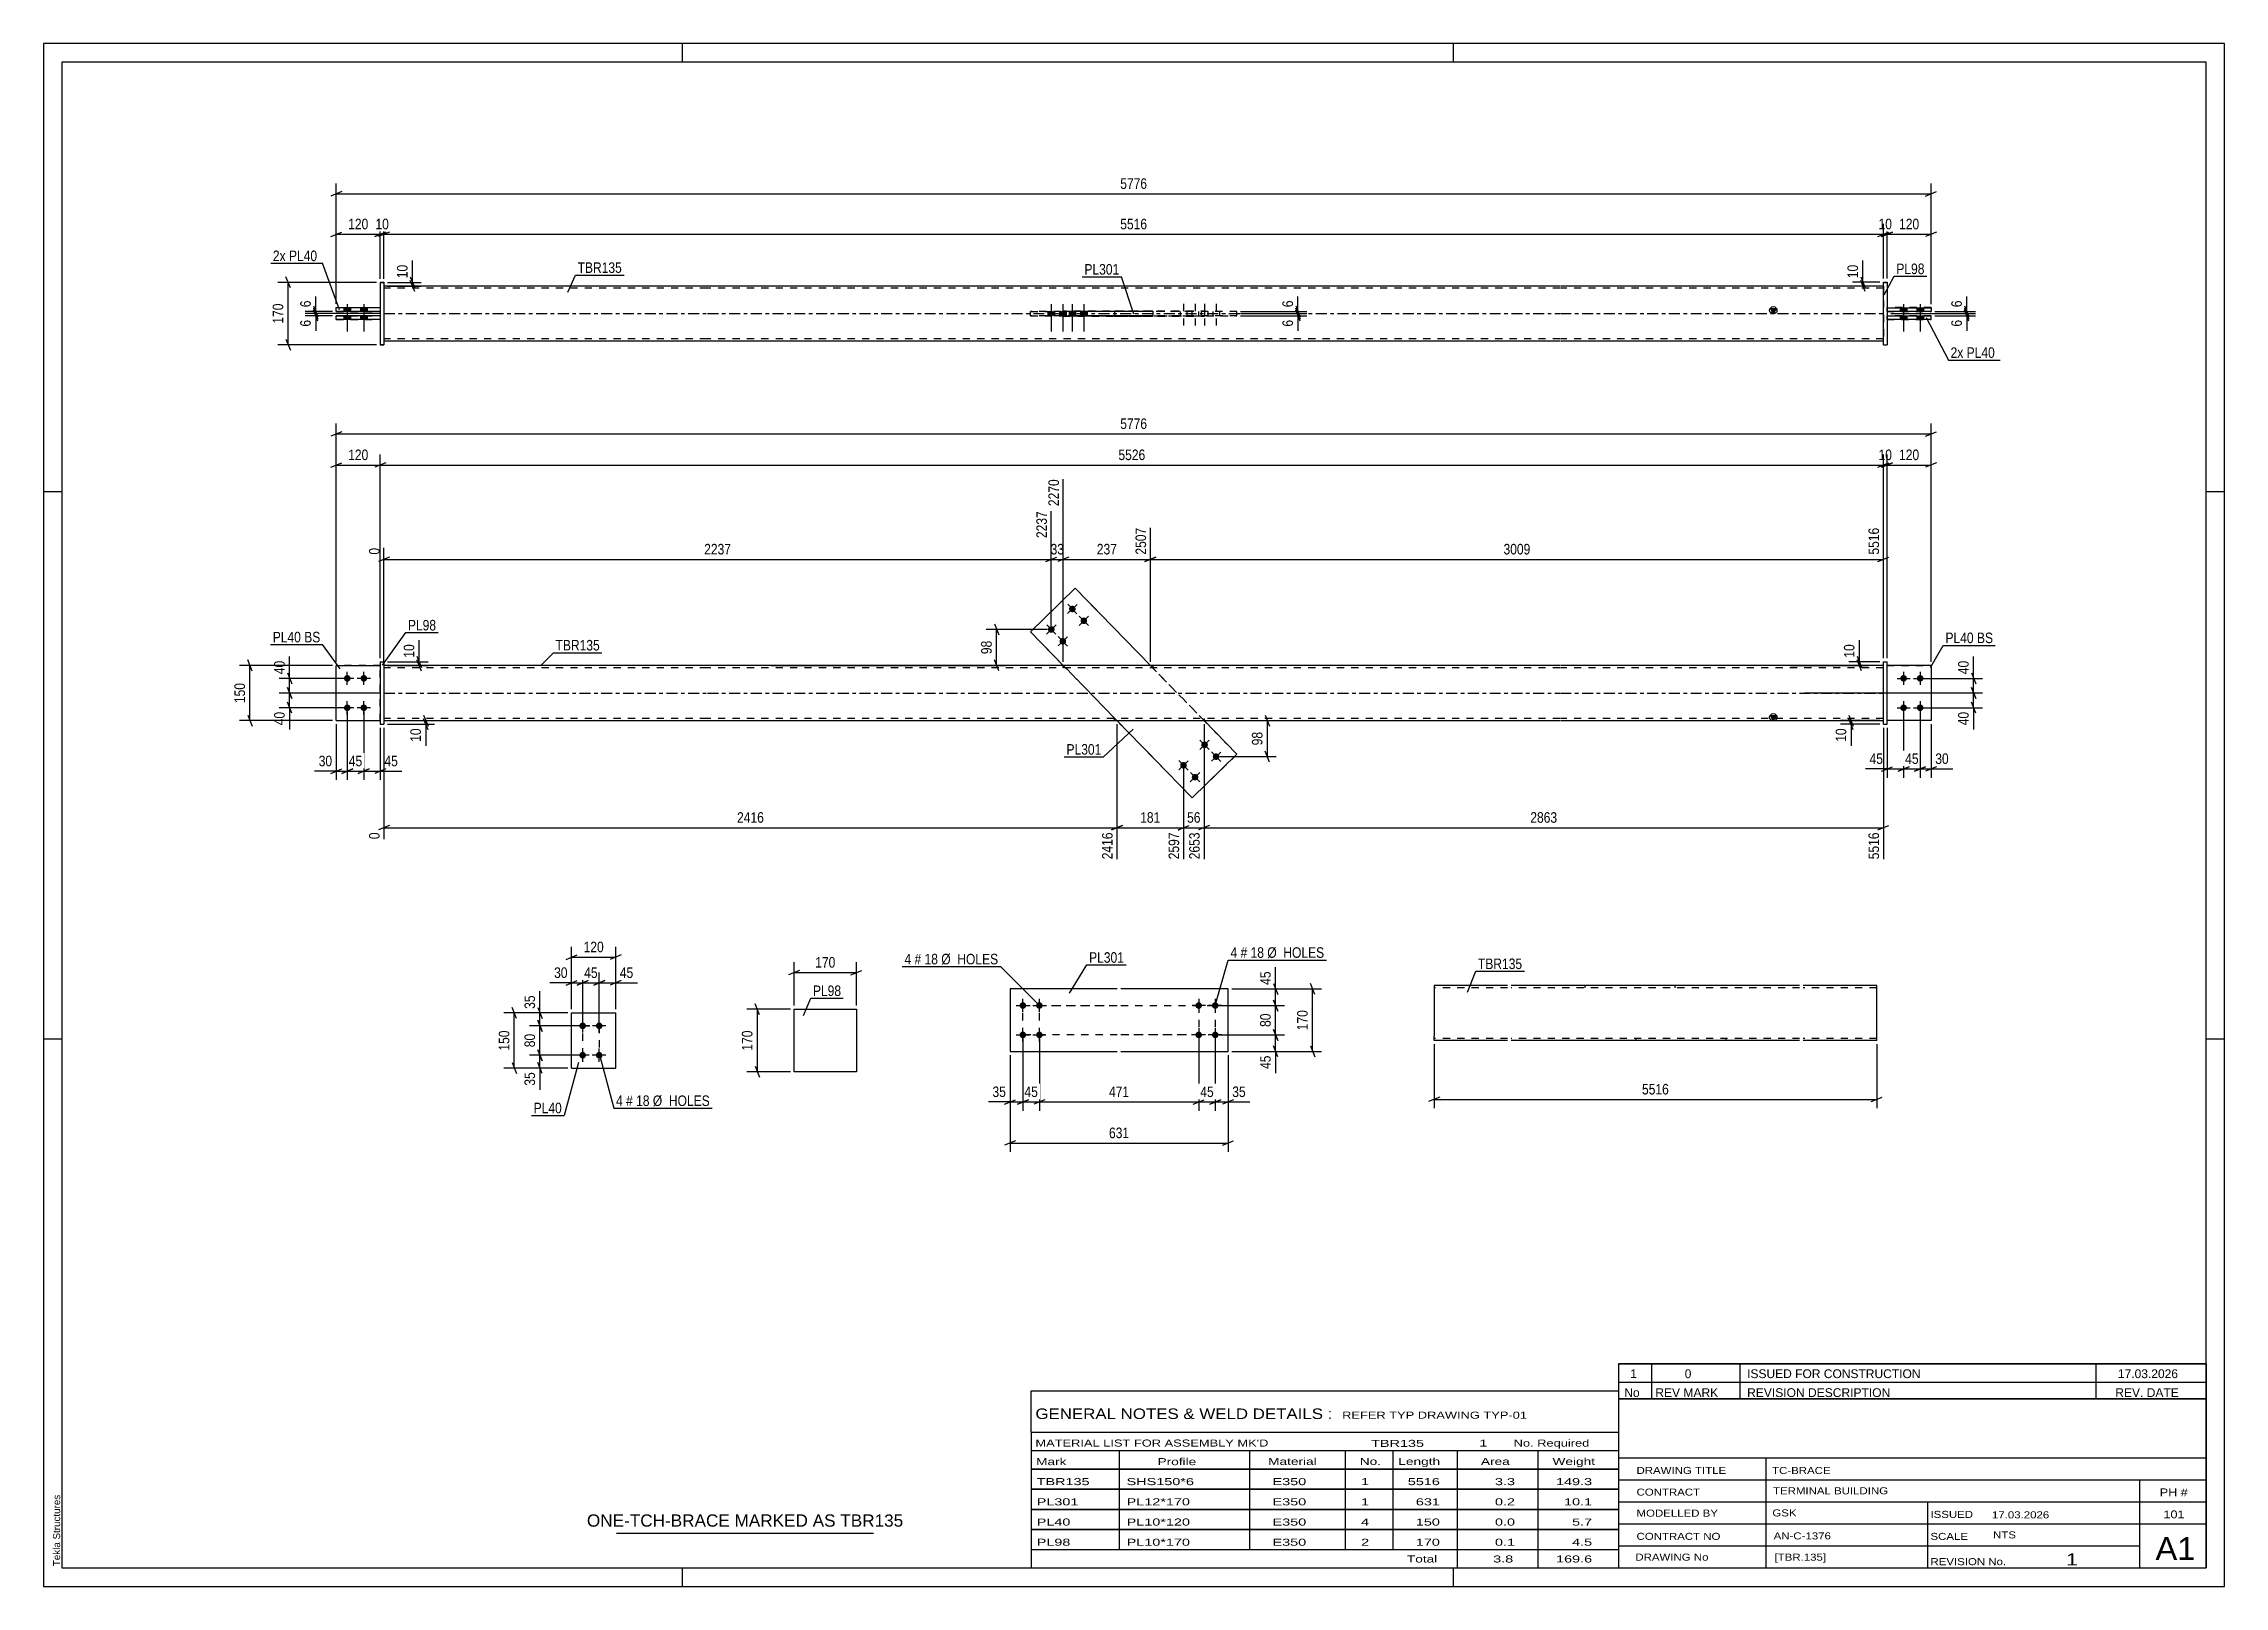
# Model space of a CAD drawing. Header units: millimetres. Extents: x 0 to 594, y 0 to 420.
import ezdxf

# ---------------------------------------------------------------- set-up
doc = ezdxf.new("R2010")
doc.units = ezdxf.units.MM
doc.linetypes.add('DXK_LINE_DOT2', pattern=[3.9198, 1.9599, -1.9599])
doc.linetypes.add('DXK_LINE_DOT3', pattern=[5.9187, 2.979, -0.9799, 0.9799, -0.9799])
doc.styles.add('Arial', font='ARIAL.TTF', dxfattribs={"height": 0.2})
doc.styles.add('Arial Narrow', font='ARIALN.TTF', dxfattribs={"height": 0.2})

# ---------------------------------------------------------------- blocks, each defined once
blk = doc.blocks.new('Unknown-580575873-1131')
at = {"color": 5, "linetype": 'Continuous'}
for p, q in [((594, 420), (0, 420)), ((0, 420), (0, 0)), ((174, 415), (174, 420)), ((384, 415), (384, 420)), ((594, 0), (594, 420)), ((589, 415), (5, 415)), ((5, 415), (5, 5)), ((589, 5), (589, 415)), ((5, 298), (0, 298)), ((594, 298), (589, 298)), ((5, 149), (0, 149)), ((594, 149), (589, 149)), ((0, 0), (594, 0)), ((5, 5), (589, 5)), ((174, 0), (174, 5)), ((384, 0), (384, 5))]:
    blk.add_line(p, q, dxfattribs=at)
at = {"color": 174, "linetype": 'Continuous', "style": 'Arial'}
blk.add_text('Tekla Structures', height=1.9102, rotation=90, dxfattribs=at).set_placement((4.5, 5.5))
blk = doc.blocks.new('Part-580575873-3540 - 3539')
at = {"color": 2, "linetype": 'Continuous'}
for p, q in [((292.43, 162.63), (263.23, 162.63)), ((263.23, 162.63), (263.23, 145.63)), ((322.63, 162.63), (293.43, 162.63)), ((322.63, 145.63), (322.63, 162.63)), ((263.23, 145.63), (292.43, 145.63)), ((293.43, 145.63), (322.63, 145.63))]:
    blk.add_line(p, q, dxfattribs=at)
blk = doc.blocks.new('Bolt-580575873-3541 - 3539')
at = {"linetype": 'Continuous'}
for points in [[(314.63, 157.23, -1), (314.63, 159.03, -1)], [(319.13, 157.23, -1), (319.13, 159.03, -1)], [(314.63, 149.23, -1), (314.63, 151.03, -1)], [(319.13, 149.23, -1), (319.13, 151.03, -1)]]:
    blk.add_hatch(color=1, dxfattribs=at).paths.add_polyline_path(points)
at = {"color": 1, "linetype": 'Continuous'}
for p, q in [((316.43, 158.13), (312.83, 158.13)), ((314.63, 159.93), (314.63, 156.33)), ((320.93, 158.13), (317.33, 158.13)), ((319.13, 159.93), (319.13, 156.33)), ((316.43, 150.13), (312.83, 150.13)), ((314.63, 151.93), (314.63, 148.33)), ((320.93, 150.13), (317.33, 150.13)), ((319.13, 151.93), (319.13, 148.33))]:
    blk.add_line(p, q, dxfattribs=at)
blk = doc.blocks.new('Bolt-580575873-3542 - 3539')
at = {"linetype": 'Continuous'}
for points in [[(266.73, 159.03, -1), (266.73, 157.23, -1)], [(271.23, 159.03, -1), (271.23, 157.23, -1)], [(266.73, 151.03, -1), (266.73, 149.23, -1)], [(271.23, 151.03, -1), (271.23, 149.23, -1)]]:
    blk.add_hatch(color=1, dxfattribs=at).paths.add_polyline_path(points)
at = {"color": 1, "linetype": 'Continuous'}
for p, q in [((264.93, 158.13), (268.53, 158.13)), ((266.73, 156.33), (266.73, 159.93)), ((269.43, 158.13), (273.03, 158.13)), ((271.23, 156.33), (271.23, 159.93)), ((264.93, 150.13), (268.53, 150.13)), ((266.73, 148.33), (266.73, 151.93)), ((269.43, 150.13), (273.03, 150.13)), ((271.23, 148.33), (271.23, 151.93))]:
    blk.add_line(p, q, dxfattribs=at)
blk = doc.blocks.new('Bolt-580575873-2195 - 2156')
at = {"linetype": 'Continuous'}
for points in [[(146.83, 151.7), (146.64, 151.72), (146.46, 151.77), (146.3, 151.87), (146.16, 151.99), (146.05, 152.15), (145.97, 152.32), (145.93, 152.5), (145.93, 152.69), (145.97, 152.87), (146.05, 153.05), (146.16, 153.2), (146.3, 153.32), (146.46, 153.42), (146.64, 153.48), (146.83, 153.5), (147.01, 153.48), (147.19, 153.42), (147.36, 153.32), (147.5, 153.2), (147.61, 153.05), (147.68, 152.87), (147.72, 152.69), (147.72, 152.5), (147.68, 152.32), (147.61, 152.15), (147.5, 151.99), (147.36, 151.87), (147.19, 151.77), (147.01, 151.72)], [(151.33, 151.7), (151.14, 151.72), (150.96, 151.77), (150.8, 151.87), (150.66, 151.99), (150.55, 152.15), (150.47, 152.32), (150.43, 152.5), (150.43, 152.69), (150.47, 152.87), (150.55, 153.05), (150.66, 153.2), (150.8, 153.32), (150.96, 153.42), (151.14, 153.48), (151.33, 153.5), (151.51, 153.48), (151.69, 153.42), (151.86, 153.32), (152, 153.2), (152.11, 153.05), (152.18, 152.87), (152.22, 152.69), (152.22, 152.5), (152.18, 152.32), (152.11, 152.15), (152, 151.99), (151.86, 151.87), (151.69, 151.77), (151.51, 151.72)], [(146.83, 143.7), (146.64, 143.72), (146.46, 143.77), (146.3, 143.87), (146.16, 143.99), (146.05, 144.15), (145.97, 144.32), (145.93, 144.5), (145.93, 144.69), (145.97, 144.87), (146.05, 145.05), (146.16, 145.2), (146.3, 145.32), (146.46, 145.42), (146.64, 145.48), (146.83, 145.5), (147.01, 145.48), (147.19, 145.42), (147.36, 145.32), (147.5, 145.2), (147.61, 145.05), (147.68, 144.87), (147.72, 144.69), (147.72, 144.5), (147.68, 144.32), (147.61, 144.15), (147.5, 143.99), (147.36, 143.87), (147.19, 143.77), (147.01, 143.72)], [(151.33, 143.7), (151.14, 143.72), (150.96, 143.77), (150.8, 143.87), (150.66, 143.99), (150.55, 144.15), (150.47, 144.32), (150.43, 144.5), (150.43, 144.69), (150.47, 144.87), (150.55, 145.05), (150.66, 145.2), (150.8, 145.32), (150.96, 145.42), (151.14, 145.48), (151.33, 145.5), (151.51, 145.48), (151.69, 145.42), (151.86, 145.32), (152, 145.2), (152.11, 145.05), (152.18, 144.87), (152.22, 144.69), (152.22, 144.5), (152.18, 144.32), (152.11, 144.15), (152, 143.99), (151.86, 143.87), (151.69, 143.77), (151.51, 143.72)]]:
    blk.add_hatch(color=1, dxfattribs=at).paths.add_polyline_path(points)
at = {"color": 1, "linetype": 'Continuous'}
for p, q in [((148.63, 152.6), (145.03, 152.6)), ((146.83, 150.8), (146.83, 154.4)), ((153.13, 152.6), (149.53, 152.6)), ((151.33, 150.8), (151.33, 154.4)), ((148.63, 144.6), (145.03, 144.6)), ((146.83, 142.8), (146.83, 146.4)), ((153.13, 144.6), (149.53, 144.6)), ((151.33, 142.8), (151.33, 146.4))]:
    blk.add_line(p, q, dxfattribs=at)
blk = doc.blocks.new('Part-580575873-2162 - 2156')
at = {"color": 2, "linetype": 'Continuous'}
for p, q in [((143.83, 141.1), (143.83, 156.1)), ((143.83, 156.1), (155.83, 156.1)), ((155.83, 141.1), (155.83, 156.1)), ((143.83, 141.1), (143.83, 141.1)), ((143.83, 141.1), (155.83, 141.1)), ((155.83, 141.1), (155.83, 141.1))]:
    blk.add_line(p, q, dxfattribs=at)
at = {"color": 7, "linetype": 'DXK_LINE_DOT2'}
for p, q in [((143.83, 156.1), (155.83, 156.1)), ((143.83, 141.1), (143.83, 141.1)), ((143.83, 141.1), (155.83, 141.1)), ((155.83, 141.1), (155.83, 141.1))]:
    blk.add_line(p, q, dxfattribs=at)
blk = doc.blocks.new('Part-580575873-1689 - 1678')
at = {"color": 2, "linetype": 'Continuous'}
for p, q in [((280.99, 271.74), (268.81, 259.88)), ((280.99, 271.74), (280.99, 271.74)), ((301.48, 250.7), (280.99, 271.74)), ((277.75, 250.7), (268.81, 259.88)), ((268.81, 259.88), (268.81, 259.88)), ((312.85, 214.66), (292.36, 235.7)), ((325.03, 226.52), (316.09, 235.7)), ((312.85, 214.66), (325.03, 226.52)), ((325.03, 226.52), (325.03, 226.52)), ((312.85, 214.66), (312.85, 214.66))]:
    blk.add_line(p, q, dxfattribs=at)
at = {"color": 7, "linetype": 'DXK_LINE_DOT2'}
for p, q in [((268.81, 259.88), (280.99, 271.74)), ((325.03, 226.52), (280.99, 271.74)), ((312.85, 214.66), (268.81, 259.88)), ((292.36, 235.7), (277.75, 250.7)), ((316.09, 235.7), (301.48, 250.7)), ((325.03, 226.52), (312.85, 214.66))]:
    blk.add_line(p, q, dxfattribs=at)
blk = doc.blocks.new('Bolt-580575873-1681 - 1678')
at = {"linetype": 'Continuous'}
for points in [[(316.22, 230.01), (316.41, 229.99), (316.59, 229.93), (316.75, 229.84), (316.89, 229.71), (317, 229.56), (317.08, 229.39), (317.12, 229.2), (317.12, 229.02), (317.08, 228.83), (317, 228.66), (316.89, 228.51), (316.75, 228.38), (316.59, 228.29), (316.41, 228.23), (316.22, 228.21), (316.04, 228.23), (315.86, 228.29), (315.7, 228.38), (315.56, 228.51), (315.44, 228.66), (315.37, 228.83), (315.33, 229.02), (315.33, 229.2), (315.37, 229.39), (315.44, 229.56), (315.56, 229.71), (315.7, 229.84), (315.86, 229.93), (316.04, 229.99)], [(319.36, 226.79), (319.55, 226.77), (319.73, 226.71), (319.89, 226.61), (320.03, 226.49), (320.14, 226.34), (320.22, 226.16), (320.26, 225.98), (320.26, 225.79), (320.22, 225.61), (320.14, 225.44), (320.03, 225.28), (319.89, 225.16), (319.73, 225.06), (319.55, 225.01), (319.36, 224.99), (319.18, 225.01), (319, 225.06), (318.83, 225.16), (318.7, 225.28), (318.58, 225.44), (318.51, 225.61), (318.47, 225.79), (318.47, 225.98), (318.51, 226.16), (318.58, 226.34), (318.7, 226.49), (318.83, 226.61), (319, 226.71), (319.18, 226.77)], [(310.49, 224.43), (310.68, 224.41), (310.86, 224.35), (311.02, 224.26), (311.16, 224.13), (311.27, 223.98), (311.35, 223.81), (311.39, 223.62), (311.39, 223.43), (311.35, 223.25), (311.27, 223.08), (311.16, 222.93), (311.02, 222.8), (310.86, 222.71), (310.68, 222.65), (310.49, 222.63), (310.31, 222.65), (310.13, 222.71), (309.96, 222.8), (309.82, 222.93), (309.71, 223.08), (309.64, 223.25), (309.6, 223.43), (309.6, 223.62), (309.64, 223.81), (309.71, 223.98), (309.82, 224.13), (309.96, 224.26), (310.13, 224.35), (310.31, 224.41)], [(313.63, 221.2), (313.82, 221.18), (314, 221.13), (314.16, 221.03), (314.3, 220.91), (314.41, 220.75), (314.49, 220.58), (314.53, 220.4), (314.53, 220.21), (314.49, 220.03), (314.41, 219.85), (314.3, 219.7), (314.16, 219.58), (314, 219.48), (313.82, 219.42), (313.63, 219.4), (313.45, 219.42), (313.27, 219.48), (313.1, 219.58), (312.96, 219.7), (312.85, 219.85), (312.78, 220.03), (312.74, 220.21), (312.74, 220.4), (312.78, 220.58), (312.85, 220.75), (312.96, 220.91), (313.1, 221.03), (313.27, 221.13), (313.45, 221.18)]]:
    blk.add_hatch(color=1, dxfattribs=at).paths.add_polyline_path(points)
at = {"color": 1, "linetype": 'Continuous'}
for p, q in [((314.93, 227.85), (317.51, 230.37)), ((317.48, 227.82), (314.97, 230.4)), ((318.07, 224.63), (320.65, 227.14)), ((320.62, 224.6), (318.11, 227.18)), ((309.2, 222.27), (311.78, 224.78)), ((311.75, 222.24), (309.24, 224.82)), ((312.34, 219.05), (314.92, 221.56)), ((314.89, 219.01), (312.38, 221.59))]:
    blk.add_line(p, q, dxfattribs=at)
blk = doc.blocks.new('Bolt-580575873-1682 - 1678')
at = {"linetype": 'Continuous'}
for points in [[(274.47, 261.42), (274.66, 261.4), (274.84, 261.34), (275, 261.24), (275.14, 261.12), (275.25, 260.97), (275.33, 260.79), (275.37, 260.61), (275.37, 260.42), (275.33, 260.24), (275.25, 260.07), (275.14, 259.91), (275, 259.79), (274.84, 259.69), (274.66, 259.64), (274.47, 259.62), (274.29, 259.64), (274.11, 259.69), (273.94, 259.79), (273.8, 259.91), (273.69, 260.07), (273.62, 260.24), (273.58, 260.42), (273.58, 260.61), (273.62, 260.79), (273.69, 260.97), (273.8, 261.12), (273.94, 261.24), (274.11, 261.34), (274.29, 261.4)], [(280.2, 267), (280.39, 266.98), (280.57, 266.92), (280.73, 266.83), (280.87, 266.7), (280.98, 266.55), (281.06, 266.38), (281.1, 266.19), (281.1, 266), (281.06, 265.82), (280.98, 265.65), (280.87, 265.5), (280.73, 265.37), (280.57, 265.28), (280.39, 265.22), (280.2, 265.2), (280.02, 265.22), (279.84, 265.28), (279.67, 265.37), (279.53, 265.5), (279.42, 265.65), (279.35, 265.82), (279.31, 266), (279.31, 266.19), (279.35, 266.38), (279.42, 266.55), (279.53, 266.7), (279.67, 266.83), (279.84, 266.92), (280.02, 266.98)], [(283.34, 263.77), (283.53, 263.75), (283.71, 263.7), (283.87, 263.6), (284.01, 263.48), (284.12, 263.32), (284.2, 263.15), (284.24, 262.97), (284.24, 262.78), (284.2, 262.6), (284.12, 262.42), (284.01, 262.27), (283.87, 262.15), (283.71, 262.05), (283.53, 261.99), (283.34, 261.97), (283.16, 261.99), (282.98, 262.05), (282.81, 262.15), (282.67, 262.27), (282.56, 262.42), (282.49, 262.6), (282.45, 262.78), (282.45, 262.97), (282.49, 263.15), (282.56, 263.32), (282.67, 263.48), (282.81, 263.6), (282.98, 263.7), (283.16, 263.75)], [(277.61, 258.19), (277.8, 258.17), (277.98, 258.11), (278.14, 258.02), (278.28, 257.89), (278.39, 257.74), (278.47, 257.57), (278.51, 257.39), (278.51, 257.2), (278.47, 257.01), (278.39, 256.84), (278.28, 256.69), (278.14, 256.56), (277.98, 256.47), (277.8, 256.41), (277.61, 256.39), (277.42, 256.41), (277.25, 256.47), (277.08, 256.56), (276.94, 256.69), (276.83, 256.84), (276.76, 257.01), (276.72, 257.2), (276.72, 257.39), (276.76, 257.57), (276.83, 257.74), (276.94, 257.89), (277.08, 258.02), (277.25, 258.11), (277.42, 258.17)]]:
    blk.add_hatch(color=1, dxfattribs=at).paths.add_polyline_path(points)
at = {"color": 1, "linetype": 'Continuous'}
for p, q in [((281.49, 267.35), (278.91, 264.84)), ((278.95, 267.39), (281.46, 264.81)), ((275.76, 261.77), (273.18, 259.26)), ((273.22, 261.81), (275.73, 259.23)), ((284.63, 264.13), (282.05, 261.62)), ((282.09, 264.16), (284.6, 261.58)), ((278.9, 258.55), (276.32, 256.04)), ((276.36, 258.58), (278.87, 256))]:
    blk.add_line(p, q, dxfattribs=at)
blk = doc.blocks.new('Bolt-580575873-1683 - 1678')
at = {"linetype": 'Continuous'}
for points in [[(82.71, 248.1), (82.89, 248.08), (83.07, 248.02), (83.24, 247.93), (83.38, 247.8), (83.49, 247.65), (83.56, 247.48), (83.6, 247.3), (83.6, 247.11), (83.56, 246.92), (83.49, 246.75), (83.38, 246.6), (83.24, 246.47), (83.07, 246.38), (82.89, 246.32), (82.71, 246.3), (82.52, 246.32), (82.34, 246.38), (82.18, 246.47), (82.04, 246.6), (81.93, 246.75), (81.85, 246.92), (81.81, 247.11), (81.81, 247.3), (81.85, 247.48), (81.93, 247.65), (82.04, 247.8), (82.18, 247.93), (82.34, 248.02), (82.52, 248.08)], [(87.21, 248.1), (87.39, 248.08), (87.57, 248.02), (87.74, 247.93), (87.88, 247.8), (87.99, 247.65), (88.06, 247.48), (88.1, 247.3), (88.1, 247.11), (88.06, 246.92), (87.99, 246.75), (87.88, 246.6), (87.74, 246.47), (87.57, 246.38), (87.39, 246.32), (87.21, 246.3), (87.02, 246.32), (86.84, 246.38), (86.68, 246.47), (86.54, 246.6), (86.43, 246.75), (86.35, 246.92), (86.31, 247.11), (86.31, 247.3), (86.35, 247.48), (86.43, 247.65), (86.54, 247.8), (86.68, 247.93), (86.84, 248.02), (87.02, 248.08)], [(82.71, 240.1), (82.89, 240.08), (83.07, 240.02), (83.24, 239.93), (83.38, 239.8), (83.49, 239.65), (83.56, 239.48), (83.6, 239.3), (83.6, 239.11), (83.56, 238.92), (83.49, 238.75), (83.38, 238.6), (83.24, 238.47), (83.07, 238.38), (82.89, 238.32), (82.71, 238.3), (82.52, 238.32), (82.34, 238.38), (82.18, 238.47), (82.04, 238.6), (81.93, 238.75), (81.85, 238.92), (81.81, 239.11), (81.81, 239.3), (81.85, 239.48), (81.93, 239.65), (82.04, 239.8), (82.18, 239.93), (82.34, 240.02), (82.52, 240.08)], [(87.21, 240.1), (87.39, 240.08), (87.57, 240.02), (87.74, 239.93), (87.88, 239.8), (87.99, 239.65), (88.06, 239.48), (88.1, 239.3), (88.1, 239.11), (88.06, 238.92), (87.99, 238.75), (87.88, 238.6), (87.74, 238.47), (87.57, 238.38), (87.39, 238.32), (87.21, 238.3), (87.02, 238.32), (86.84, 238.38), (86.68, 238.47), (86.54, 238.6), (86.43, 238.75), (86.35, 238.92), (86.31, 239.11), (86.31, 239.3), (86.35, 239.48), (86.43, 239.65), (86.54, 239.8), (86.68, 239.93), (86.84, 240.02), (87.02, 240.08)]]:
    blk.add_hatch(color=1, dxfattribs=at).paths.add_polyline_path(points)
at = {"color": 1, "linetype": 'Continuous'}
for p, q in [((84.51, 247.2), (80.91, 247.2)), ((82.71, 245.4), (82.71, 249)), ((89.01, 247.2), (85.41, 247.2)), ((87.21, 245.4), (87.21, 249)), ((84.51, 239.2), (80.91, 239.2)), ((82.71, 237.4), (82.71, 241)), ((89.01, 239.2), (85.41, 239.2)), ((87.21, 237.4), (87.21, 241))]:
    blk.add_line(p, q, dxfattribs=at)
blk = doc.blocks.new('Bolt-580575873-1684 - 1678')
at = {"linetype": 'Continuous'}
for points in [[(506.63, 248.1), (506.82, 248.08), (507, 248.02), (507.16, 247.93), (507.3, 247.8), (507.41, 247.65), (507.49, 247.48), (507.52, 247.3), (507.52, 247.11), (507.49, 246.92), (507.41, 246.75), (507.3, 246.6), (507.16, 246.47), (507, 246.38), (506.82, 246.32), (506.63, 246.3), (506.44, 246.32), (506.26, 246.38), (506.1, 246.47), (505.96, 246.6), (505.85, 246.75), (505.77, 246.92), (505.73, 247.11), (505.73, 247.3), (505.77, 247.48), (505.85, 247.65), (505.96, 247.8), (506.1, 247.93), (506.26, 248.02), (506.44, 248.08)], [(511.13, 248.1), (511.32, 248.08), (511.5, 248.02), (511.66, 247.93), (511.8, 247.8), (511.91, 247.65), (511.99, 247.48), (512.02, 247.3), (512.02, 247.11), (511.99, 246.92), (511.91, 246.75), (511.8, 246.6), (511.66, 246.47), (511.5, 246.38), (511.32, 246.32), (511.13, 246.3), (510.94, 246.32), (510.76, 246.38), (510.6, 246.47), (510.46, 246.6), (510.35, 246.75), (510.27, 246.92), (510.23, 247.11), (510.23, 247.3), (510.27, 247.48), (510.35, 247.65), (510.46, 247.8), (510.6, 247.93), (510.76, 248.02), (510.94, 248.08)], [(506.63, 240.1), (506.82, 240.08), (507, 240.02), (507.16, 239.93), (507.3, 239.8), (507.41, 239.65), (507.49, 239.48), (507.52, 239.3), (507.52, 239.11), (507.49, 238.92), (507.41, 238.75), (507.3, 238.6), (507.16, 238.47), (507, 238.38), (506.82, 238.32), (506.63, 238.3), (506.44, 238.32), (506.26, 238.38), (506.1, 238.47), (505.96, 238.6), (505.85, 238.75), (505.77, 238.92), (505.73, 239.11), (505.73, 239.3), (505.77, 239.48), (505.85, 239.65), (505.96, 239.8), (506.1, 239.93), (506.26, 240.02), (506.44, 240.08)], [(511.13, 240.1), (511.32, 240.08), (511.5, 240.02), (511.66, 239.93), (511.8, 239.8), (511.91, 239.65), (511.99, 239.48), (512.02, 239.3), (512.02, 239.11), (511.99, 238.92), (511.91, 238.75), (511.8, 238.6), (511.66, 238.47), (511.5, 238.38), (511.32, 238.32), (511.13, 238.3), (510.94, 238.32), (510.76, 238.38), (510.6, 238.47), (510.46, 238.6), (510.35, 238.75), (510.27, 238.92), (510.23, 239.11), (510.23, 239.3), (510.27, 239.48), (510.35, 239.65), (510.46, 239.8), (510.6, 239.93), (510.76, 240.02), (510.94, 240.08)]]:
    blk.add_hatch(color=1, dxfattribs=at).paths.add_polyline_path(points)
at = {"color": 1, "linetype": 'Continuous'}
for p, q in [((504.83, 247.2), (508.43, 247.2)), ((506.63, 249), (506.63, 245.4)), ((509.33, 247.2), (512.93, 247.2)), ((511.13, 249), (511.13, 245.4)), ((504.83, 239.2), (508.43, 239.2)), ((506.63, 241), (506.63, 237.4)), ((509.33, 239.2), (512.93, 239.2)), ((511.13, 241), (511.13, 237.4))]:
    blk.add_line(p, q, dxfattribs=at)
blk = doc.blocks.new('Part-580575873-1694 - 1678')
at = {"color": 2, "linetype": 'Continuous'}
for p, q in [((91.71, 251.7), (92.71, 251.7)), ((91.71, 251.7), (91.71, 234.7)), ((92.71, 251.7), (92.71, 251.7)), ((92.71, 251.7), (92.71, 234.7)), ((91.71, 234.7), (92.71, 234.7))]:
    blk.add_line(p, q, dxfattribs=at)
at = {"color": 7, "linetype": 'DXK_LINE_DOT2'}
for p, q in [((91.71, 251.7), (92.71, 251.7)), ((91.71, 234.7), (92.71, 234.7))]:
    blk.add_line(p, q, dxfattribs=at)
blk = doc.blocks.new('Part-580575873-1699 - 1678')
at = {"color": 7, "linetype": 'DXK_LINE_DOT2'}
for p, q in [((79.71, 235.7), (79.71, 250.7)), ((79.71, 250.7), (91.71, 250.7)), ((91.71, 250.7), (79.71, 250.7)), ((91.71, 235.7), (91.71, 250.7)), ((79.71, 235.7), (79.71, 235.7)), ((79.71, 235.7), (91.71, 235.7)), ((79.71, 235.7), (91.71, 235.7)), ((91.71, 235.7), (91.71, 235.7))]:
    blk.add_line(p, q, dxfattribs=at)
blk = doc.blocks.new('Part-580575873-1704 - 1678')
at = {"color": 2, "linetype": 'Continuous'}
for p, q in [((79.71, 235.7), (79.71, 250.7)), ((79.71, 250.7), (91.71, 250.7)), ((79.71, 235.7), (79.71, 235.7)), ((79.71, 235.7), (91.71, 235.7))]:
    blk.add_line(p, q, dxfattribs=at)
at = {"color": 7, "linetype": 'DXK_LINE_DOT2'}
for p, q in [((91.71, 250.7), (79.71, 250.7)), ((91.71, 235.7), (91.71, 250.7)), ((79.71, 235.7), (91.71, 235.7)), ((91.71, 235.7), (91.71, 235.7))]:
    blk.add_line(p, q, dxfattribs=at)
blk = doc.blocks.new('Part-580575873-1705 - 1678')
at = {"color": 2, "linetype": 'Continuous'}
for p, q in [((501.13, 251.7), (502.13, 251.7)), ((501.13, 234.7), (501.13, 251.7)), ((502.13, 234.7), (502.13, 251.7)), ((501.13, 234.7), (501.13, 234.7)), ((501.13, 234.7), (502.13, 234.7))]:
    blk.add_line(p, q, dxfattribs=at)
at = {"color": 7, "linetype": 'DXK_LINE_DOT2'}
for p, q in [((501.13, 251.7), (502.13, 251.7)), ((501.13, 234.7), (502.13, 234.7))]:
    blk.add_line(p, q, dxfattribs=at)
blk = doc.blocks.new('Part-580575873-1710 - 1678')
at = {"color": 7, "linetype": 'DXK_LINE_DOT2'}
for p, q in [((502.13, 250.7), (514.13, 250.7)), ((514.13, 250.7), (502.13, 250.7)), ((502.13, 250.7), (502.13, 250.7)), ((502.13, 235.7), (502.13, 250.7)), ((514.13, 250.7), (514.13, 250.7)), ((514.13, 250.7), (514.13, 235.7)), ((514.13, 235.7), (502.13, 235.7)), ((514.13, 235.7), (502.13, 235.7))]:
    blk.add_line(p, q, dxfattribs=at)
blk = doc.blocks.new('Part-580575873-1715 - 1678')
at = {"color": 2, "linetype": 'Continuous'}
for p, q in [((514.13, 250.7), (502.13, 250.7)), ((514.13, 250.7), (514.13, 250.7)), ((514.13, 250.7), (514.13, 235.7)), ((514.13, 235.7), (502.13, 235.7))]:
    blk.add_line(p, q, dxfattribs=at)
at = {"color": 7, "linetype": 'DXK_LINE_DOT2'}
for p, q in [((514.13, 250.7), (502.13, 250.7)), ((502.13, 250.7), (502.13, 250.7)), ((502.13, 235.7), (502.13, 250.7)), ((514.13, 250.7), (514.13, 250.7)), ((514.13, 235.7), (502.13, 235.7))]:
    blk.add_line(p, q, dxfattribs=at)
blk = doc.blocks.new('Part-580575873-1720 - 1678')
at = {"linetype": 'Continuous'}
blk.add_hatch(color=2, dxfattribs=at).paths.add_polyline_path([(471.13, 235.7), (470.33, 237.1), (471.93, 237.1)])
at = {"color": 2, "linetype": 'Continuous'}
for p, q in [((180.71, 250.7), (92.71, 250.7)), ((413.03, 250.7), (180.81, 250.7)), ((501.13, 250.7), (413.13, 250.7)), ((92.71, 235.7), (180.71, 235.7)), ((180.81, 235.7), (413.03, 235.7)), ((413.13, 235.7), (501.13, 235.7)), ((471.13, 235.7), (470.33, 237.1)), ((470.33, 237.1), (471.93, 237.1)), ((471.93, 237.1), (471.13, 235.7))]:
    blk.add_line(p, q, dxfattribs=at)
at = {"color": 7, "linetype": 'DXK_LINE_DOT2'}
for p, q in [((92.71, 250.7), (92.71, 235.7)), ((180.71, 250.1), (92.71, 250.1)), ((413.03, 250.1), (180.81, 250.1)), ((277.65, 250.7), (277.65, 250.1)), ((302.16, 250.7), (302.16, 250.1)), ((501.13, 250.1), (413.13, 250.1)), ((501.13, 235.7), (501.13, 250.7)), ((180.71, 236.3), (92.71, 236.3)), ((413.03, 236.3), (180.81, 236.3)), ((291.67, 235.7), (291.67, 236.3)), ((316.19, 235.7), (316.19, 236.3)), ((501.13, 236.3), (413.13, 236.3))]:
    blk.add_line(p, q, dxfattribs=at)
at = {"color": 7, "linetype": 'DXK_LINE_DOT3'}
for p, q in [((92.71, 243.2), (180.71, 243.2)), ((180.81, 243.2), (413.03, 243.2)), ((413.13, 243.2), (501.13, 243.2))]:
    blk.add_line(p, q, dxfattribs=at)
at = {"color": 2, "linetype": 'Continuous'}
blk.add_circle((471.13, 236.6), 1, dxfattribs=at)
blk = doc.blocks.new('Bolt-580575873-1423 - 1368')
at = {"color": 1, "linetype": 'DXK_LINE_DOT2'}
for p, q in [((309.59, 347.12), (309.59, 345.92)), ((310.49, 349.12), (310.49, 341.62)), ((311.39, 347.12), (311.39, 345.92)), ((312.73, 347.12), (312.73, 345.92)), ((313.63, 349.12), (313.63, 341.62)), ((314.53, 347.12), (314.53, 345.92)), ((315.32, 347.12), (315.32, 345.92)), ((316.22, 349.12), (316.22, 341.62)), ((317.12, 347.12), (317.12, 345.92)), ((318.46, 347.12), (318.46, 345.92)), ((319.36, 349.12), (319.36, 341.62)), ((320.26, 347.12), (320.26, 345.92))]:
    blk.add_line(p, q, dxfattribs=at)
blk = doc.blocks.new('Bolt-580575873-1471 - 1368')
at = {"linetype": 'Continuous'}
for points in [[(81.81, 347.11), (83.61, 347.11), (83.61, 348.11), (81.81, 348.11)], [(81.81, 347.11), (83.61, 347.11), (83.61, 348.11), (81.81, 348.11)], [(81.81, 344.91), (83.61, 344.91), (83.61, 345.91), (81.81, 345.91)], [(81.81, 344.91), (83.61, 344.91), (83.61, 345.91), (81.81, 345.91)], [(86.31, 347.11), (88.11, 347.11), (88.11, 348.11), (86.31, 348.11)], [(86.31, 347.11), (88.11, 347.11), (88.11, 348.11), (86.31, 348.11)], [(86.31, 344.91), (88.11, 344.91), (88.11, 345.91), (86.31, 345.91)], [(86.31, 344.91), (88.11, 344.91), (88.11, 345.91), (86.31, 345.91)]]:
    blk.add_hatch(color=1, dxfattribs=at).paths.add_polyline_path(points)
at = {"color": 1, "linetype": 'Continuous'}
for p, q in [((81.81, 348.11), (81.81, 347.11)), ((81.81, 348.11), (81.81, 347.11)), ((81.81, 345.91), (81.81, 344.91)), ((81.81, 345.91), (81.81, 344.91)), ((82.71, 349.11), (82.71, 341.61)), ((82.71, 349.11), (82.71, 341.61)), ((83.61, 348.11), (83.61, 347.11)), ((83.61, 348.11), (83.61, 347.11)), ((83.61, 345.91), (83.61, 344.91)), ((83.61, 345.91), (83.61, 344.91)), ((86.31, 348.11), (86.31, 347.11)), ((86.31, 348.11), (86.31, 347.11)), ((86.31, 345.91), (86.31, 344.91)), ((86.31, 345.91), (86.31, 344.91)), ((87.21, 349.11), (87.21, 341.61)), ((87.21, 349.11), (87.21, 341.61)), ((88.11, 348.11), (88.11, 347.11)), ((88.11, 348.11), (88.11, 347.11)), ((88.11, 345.91), (88.11, 344.91)), ((88.11, 345.91), (88.11, 344.91))]:
    blk.add_line(p, q, dxfattribs=at)
blk = doc.blocks.new('Part-580575873-1396 - 1368')
at = {"color": 7, "linetype": 'DXK_LINE_DOT2'}
for p, q in [((502.13, 347.11), (502.13, 348.12)), ((514.13, 348.12), (502.13, 348.12)), ((502.13, 347.12), (514.13, 347.12)), ((514.13, 348.11), (514.13, 348.12))]:
    blk.add_line(p, q, dxfattribs=at)
at = {"color": 2, "linetype": 'Continuous'}
for p, q in [((502.13, 348.11), (514.13, 348.11)), ((514.13, 347.11), (502.13, 347.11)), ((514.13, 348.12), (514.13, 347.11))]:
    blk.add_line(p, q, dxfattribs=at)
blk = doc.blocks.new('Part-580575873-1401 - 1368')
at = {"color": 7, "linetype": 'DXK_LINE_DOT2'}
for p, q in [((502.13, 344.91), (502.13, 345.92)), ((514.13, 345.92), (502.13, 345.92)), ((502.13, 344.92), (514.13, 344.92))]:
    blk.add_line(p, q, dxfattribs=at)
at = {"color": 2, "linetype": 'Continuous'}
for p, q in [((502.13, 345.91), (514.13, 345.91)), ((514.13, 344.91), (502.13, 344.91)), ((514.13, 344.91), (514.13, 345.92))]:
    blk.add_line(p, q, dxfattribs=at)
blk = doc.blocks.new('Part-580575873-1416 - 1368')
at = {"linetype": 'Continuous'}
blk.add_hatch(color=2, dxfattribs=at).paths.add_polyline_path([(471.13, 346.51), (470.33, 347.91), (471.93, 347.91)])
at = {"color": 2, "linetype": 'Continuous'}
for p, q in [((180.71, 354.01), (92.71, 354.01)), ((413.03, 354.01), (180.81, 354.01)), ((501.13, 354.01), (413.13, 354.01)), ((277.65, 347.21), (302.16, 347.21)), ((277.65, 347.21), (277.65, 347.11)), ((277.65, 345.91), (277.65, 345.81)), ((277.65, 345.81), (277.65, 345.81)), ((302.16, 345.81), (277.65, 345.81)), ((291.67, 347.22), (291.67, 347.11)), ((291.67, 345.82), (291.67, 345.91)), ((302.16, 347.21), (302.16, 345.81)), ((471.13, 346.51), (470.33, 347.91)), ((470.33, 347.91), (471.93, 347.91)), ((471.93, 347.91), (471.13, 346.51)), ((180.71, 339.01), (92.71, 339.01)), ((413.03, 339.01), (180.81, 339.01)), ((501.13, 339.01), (413.13, 339.01))]:
    blk.add_line(p, q, dxfattribs=at)
at = {"color": 7, "linetype": 'DXK_LINE_DOT2'}
for p, q in [((92.71, 354.01), (92.71, 339.01)), ((180.71, 353.41), (92.71, 353.41)), ((413.03, 353.41), (180.81, 353.41)), ((501.13, 353.41), (413.13, 353.41)), ((501.13, 354.01), (501.13, 339.01)), ((302.16, 347.21), (277.65, 347.21)), ((277.65, 345.81), (277.65, 347.11)), ((277.65, 345.81), (302.16, 345.81)), ((291.67, 347.22), (291.67, 347.22)), ((291.67, 347.22), (291.67, 347.22)), ((291.67, 347.22), (316.19, 347.22)), ((291.67, 347.22), (316.19, 347.22)), ((291.67, 347.11), (291.67, 345.82)), ((316.19, 345.82), (291.67, 345.82)), ((291.67, 345.82), (291.67, 345.82)), ((291.67, 345.82), (316.19, 345.82)), ((316.19, 347.22), (316.19, 345.82)), ((180.71, 339.61), (92.71, 339.61)), ((413.03, 339.61), (180.81, 339.61)), ((501.13, 339.61), (413.13, 339.61))]:
    blk.add_line(p, q, dxfattribs=at)
at = {"color": 7, "linetype": 'DXK_LINE_DOT3'}
for p, q in [((92.71, 346.51), (180.71, 346.51)), ((180.81, 346.51), (413.03, 346.51)), ((413.13, 346.51), (501.13, 346.51))]:
    blk.add_line(p, q, dxfattribs=at)
at = {"color": 2, "linetype": 'Continuous'}
blk.add_circle((471.13, 347.41), 1, dxfattribs=at)
blk = doc.blocks.new('Bolt-580575873-1422 - 1368')
at = {"linetype": 'Continuous'}
for points in [[(275.37, 347.11), (273.57, 347.11), (273.57, 345.91), (275.37, 345.91)], [(278.51, 347.11), (276.71, 347.11), (276.71, 345.91), (278.51, 345.91)], [(281.1, 347.11), (279.3, 347.11), (279.3, 345.91), (281.1, 345.91)], [(284.24, 347.11), (282.44, 347.11), (282.44, 345.91), (284.24, 345.91)]]:
    blk.add_hatch(color=1, dxfattribs=at).paths.add_polyline_path(points)
at = {"color": 1, "linetype": 'Continuous'}
for p, q in [((273.57, 347.11), (273.57, 345.91)), ((274.47, 349.11), (274.47, 341.61)), ((275.37, 347.11), (275.37, 345.91)), ((276.71, 347.11), (276.71, 345.91)), ((277.61, 349.11), (277.61, 341.61)), ((278.51, 347.11), (278.51, 345.91)), ((279.3, 347.11), (279.3, 345.91)), ((280.2, 349.11), (280.2, 341.61)), ((281.1, 347.11), (281.1, 345.91)), ((282.44, 347.11), (282.44, 345.91)), ((283.34, 349.11), (283.34, 341.61)), ((284.24, 347.11), (284.24, 345.91))]:
    blk.add_line(p, q, dxfattribs=at)
blk = doc.blocks.new('Part-580575873-1444 - 1368')
at = {"color": 2, "linetype": 'Continuous'}
for p, q in [((501.13, 355.01), (501.13, 355.02)), ((501.13, 338.01), (501.13, 355.01)), ((501.13, 355.01), (502.13, 355.01)), ((502.13, 355.02), (502.13, 355.01)), ((502.13, 355.01), (502.13, 338.01)), ((501.13, 338.02), (501.13, 338.01)), ((501.13, 338.01), (502.13, 338.01)), ((502.13, 338.02), (502.13, 338.01))]:
    blk.add_line(p, q, dxfattribs=at)
at = {"color": 7, "linetype": 'DXK_LINE_DOT2'}
for p, q in [((501.13, 355.02), (501.13, 355.01)), ((501.13, 355.02), (502.13, 355.02)), ((501.13, 338.02), (502.13, 338.02))]:
    blk.add_line(p, q, dxfattribs=at)
blk = doc.blocks.new('Part-580575873-1449 - 1368')
at = {"color": 2, "linetype": 'Continuous'}
for p, q in [((79.71, 344.91), (79.71, 345.92)), ((91.71, 345.91), (79.71, 345.91)), ((79.71, 344.92), (79.71, 344.91)), ((91.71, 344.91), (79.71, 344.91))]:
    blk.add_line(p, q, dxfattribs=at)
at = {"color": 7, "linetype": 'DXK_LINE_DOT2'}
for p, q in [((79.71, 345.92), (91.71, 345.92)), ((79.71, 344.92), (91.71, 344.92)), ((91.71, 345.92), (91.71, 344.91))]:
    blk.add_line(p, q, dxfattribs=at)
blk = doc.blocks.new('Part-580575873-1454 - 1368')
at = {"color": 2, "linetype": 'Continuous'}
for p, q in [((79.71, 347.11), (79.71, 348.12)), ((91.71, 348.11), (79.71, 348.11)), ((79.71, 347.12), (79.71, 347.11)), ((91.71, 347.11), (79.71, 347.11))]:
    blk.add_line(p, q, dxfattribs=at)
at = {"color": 7, "linetype": 'DXK_LINE_DOT2'}
for p, q in [((79.71, 348.12), (79.71, 348.11)), ((79.71, 348.12), (91.71, 348.12)), ((79.71, 347.12), (91.71, 347.12)), ((91.71, 348.12), (91.71, 347.11))]:
    blk.add_line(p, q, dxfattribs=at)
blk = doc.blocks.new('Part-580575873-1455 - 1368')
at = {"color": 2, "linetype": 'Continuous'}
for p, q in [((91.71, 355.02), (91.71, 338.01)), ((91.71, 355.01), (92.71, 355.01)), ((92.71, 355.02), (92.71, 355.01)), ((92.71, 355.01), (92.71, 338.01)), ((91.71, 338.01), (91.71, 338.02)), ((92.71, 338.01), (91.71, 338.01))]:
    blk.add_line(p, q, dxfattribs=at)
at = {"color": 7, "linetype": 'DXK_LINE_DOT2'}
for p, q in [((91.71, 355.02), (92.71, 355.02)), ((92.71, 355.01), (92.71, 355.02)), ((91.71, 338.02), (92.71, 338.02))]:
    blk.add_line(p, q, dxfattribs=at)
blk = doc.blocks.new('Part-580575873-1470 - 1368')
at = {"color": 2, "linetype": 'Continuous'}
for p, q in [((268.81, 345.91), (268.81, 347.11)), ((302.16, 347.12), (280.99, 347.11)), ((280.99, 345.91), (280.99, 347.11)), ((302.16, 347.11), (280.99, 347.11)), ((302.16, 345.91), (280.99, 345.91))]:
    blk.add_line(p, q, dxfattribs=at)
at = {"color": 7, "linetype": 'DXK_LINE_DOT2'}
for p, q in [((280.99, 347.11), (268.81, 347.11)), ((268.81, 347.11), (280.99, 347.11)), ((268.81, 345.91), (312.85, 345.92)), ((280.99, 345.91), (268.81, 345.91)), ((325.03, 347.12), (302.16, 347.11)), ((312.85, 347.12), (302.16, 347.12)), ((325.03, 345.92), (302.16, 345.91)), ((312.85, 345.92), (312.85, 347.12)), ((325.03, 347.12), (312.85, 347.12)), ((312.85, 345.92), (325.03, 345.92)), ((325.03, 345.92), (325.03, 347.12))]:
    blk.add_line(p, q, dxfattribs=at)
blk = doc.blocks.new('Bolt-580575873-1472 - 1368')
at = {"linetype": 'Continuous'}
for points in [[(507.53, 348.11), (505.73, 348.11), (505.73, 347.11), (507.53, 347.11)], [(507.53, 348.11), (505.73, 348.11), (505.73, 347.11), (507.53, 347.11)], [(507.53, 345.91), (505.73, 345.91), (505.73, 344.91), (507.53, 344.91)], [(507.53, 345.91), (505.73, 345.91), (505.73, 344.91), (507.53, 344.91)], [(512.03, 348.11), (510.23, 348.11), (510.23, 347.11), (512.03, 347.11)], [(512.03, 348.11), (510.23, 348.11), (510.23, 347.11), (512.03, 347.11)], [(512.03, 345.91), (510.23, 345.91), (510.23, 344.91), (512.03, 344.91)], [(512.03, 345.91), (510.23, 345.91), (510.23, 344.91), (512.03, 344.91)]]:
    blk.add_hatch(color=1, dxfattribs=at).paths.add_polyline_path(points)
at = {"color": 1, "linetype": 'Continuous'}
for p, q in [((505.73, 348.11), (505.73, 347.11)), ((505.73, 348.11), (505.73, 347.11)), ((505.73, 345.91), (505.73, 344.91)), ((505.73, 345.91), (505.73, 344.91)), ((506.63, 349.11), (506.63, 341.61)), ((506.63, 349.11), (506.63, 341.61)), ((507.53, 348.11), (507.53, 347.11)), ((507.53, 348.11), (507.53, 347.11)), ((507.53, 345.91), (507.53, 344.91)), ((507.53, 345.91), (507.53, 344.91)), ((510.23, 348.11), (510.23, 347.11)), ((510.23, 348.11), (510.23, 347.11)), ((510.23, 345.91), (510.23, 344.91)), ((510.23, 345.91), (510.23, 344.91)), ((511.13, 349.11), (511.13, 341.61)), ((511.13, 349.11), (511.13, 341.61)), ((512.03, 348.11), (512.03, 347.11)), ((512.03, 348.11), (512.03, 347.11)), ((512.03, 345.91), (512.03, 344.91)), ((512.03, 345.91), (512.03, 344.91))]:
    blk.add_line(p, q, dxfattribs=at)
blk = doc.blocks.new('Part-580575873-2399 - 2393')
at = {"color": 2, "linetype": 'Continuous'}
for p, q in [((204.41, 140.1), (204.41, 157.1)), ((204.41, 157.1), (221.41, 157.1)), ((221.41, 157.1), (221.41, 140.1)), ((221.41, 140.1), (204.41, 140.1))]:
    blk.add_line(p, q, dxfattribs=at)
blk = doc.blocks.new('Part-580575873-2546 - 2538')
at = {"color": 2, "linetype": 'Continuous'}
for p, q in [((398.76, 163.57), (378.76, 163.57)), ((378.76, 163.57), (378.76, 149.77)), ((478.3, 163.57), (399.76, 163.57)), ((499.3, 163.57), (479.3, 163.57)), ((499.3, 148.57), (499.3, 163.57)), ((378.76, 148.92), (378.76, 149.77)), ((378.76, 148.66), (378.76, 148.92)), ((378.76, 148.57), (378.76, 148.66)), ((398.76, 148.57), (378.76, 148.57)), ((478.3, 148.57), (399.76, 148.57)), ((499.3, 148.57), (479.3, 148.57))]:
    blk.add_line(p, q, dxfattribs=at)
at = {"color": 7, "linetype": 'DXK_LINE_DOT2'}
for p, q in [((398.76, 162.97), (378.76, 162.97)), ((478.3, 162.97), (399.76, 162.97)), ((419.76, 163.57), (419.76, 162.97)), ((444.27, 163.57), (444.27, 162.97)), ((499.3, 162.97), (479.3, 162.97)), ((378.76, 149.31), (378.76, 149.77)), ((378.76, 148.92), (378.76, 149.54)), ((378.76, 149.17), (378.76, 149.21)), ((378.76, 149.17), (378.76, 149.21)), ((398.76, 149.17), (378.76, 149.17)), ((378.76, 148.57), (378.76, 148.57)), ((478.3, 149.17), (399.76, 149.17)), ((433.78, 148.57), (433.78, 149.17)), ((458.3, 148.57), (458.3, 149.17)), ((499.3, 149.17), (479.3, 149.17)), ((499.3, 149.17), (499.3, 149.21))]:
    blk.add_line(p, q, dxfattribs=at)
blk = doc.blocks.new('Rectangle-580575873-3714 - 3539')
at = {"color": 1, "linetype": 'DXK_LINE_DOT2'}
for p, q in [((266.73, 158.13), (292.43, 158.13)), ((266.73, 150.13), (266.73, 158.13)), ((293.43, 158.13), (319.13, 158.13)), ((319.13, 158.13), (319.13, 150.13)), ((292.43, 150.13), (266.73, 150.13)), ((319.13, 150.13), (293.43, 150.13))]:
    blk.add_line(p, q, dxfattribs=at)
blk = doc.blocks.new('Rectangle-580575873-2379 - 2156')
at = {"color": 1, "linetype": 'DXK_LINE_DOT2'}
blk.add_lwpolyline([(146.83, 152.6), (151.33, 152.6), (151.33, 144.6), (146.83, 144.6), (146.83, 152.6)], close=True, dxfattribs=at)
blk = doc.blocks.new('Rectangle-580575873-3724 - 3539')
at = {"color": 1, "linetype": 'DXK_LINE_DOT2'}
for p, q in [((271.23, 158.13), (292.43, 158.13)), ((271.23, 150.13), (271.23, 158.13)), ((293.43, 158.13), (314.63, 158.13)), ((314.63, 158.13), (314.63, 150.13)), ((292.43, 150.13), (271.23, 150.13)), ((314.63, 150.13), (293.43, 150.13))]:
    blk.add_line(p, q, dxfattribs=at)
blk = doc.blocks.new('StraightDimension-580575873-3549 - 3539')
at = {"color": 7, "linetype": 'Continuous'}
for p, q in [((271.23, 149.13), (271.23, 129.47)), ((314.63, 149.13), (314.63, 129.47)), ((272.73, 132.47), (269.73, 131.27)), ((271.23, 131.87), (314.63, 131.87)), ((313.13, 131.27), (316.13, 132.47))]:
    blk.add_line(p, q, dxfattribs=at)
at = {"color": 0}
blk.add_wipeout([(296.28, 132.62), (296.28, 136.82), (289.59, 136.82), (289.59, 132.62)], dxfattribs=at)
at = {"color": 3, "style": 'Arial Narrow'}
blk.add_text('471', height=2.863, dxfattribs=at).set_placement((290.19, 133.22))
blk = doc.blocks.new('StraightDimension-580575873-3547 - 3539')
at = {"color": 7, "linetype": 'Continuous'}
for p, q in [((319.13, 149.13), (319.13, 129.47)), ((322.63, 144.63), (322.63, 129.47)), ((317.63, 131.27), (320.63, 132.47)), ((319.13, 131.87), (322.63, 131.87)), ((324.13, 132.47), (321.13, 131.27))]:
    blk.add_line(p, q, dxfattribs=at)
at = {"color": 0}
blk.add_wipeout([(328.01, 132.62), (328.01, 136.82), (323.16, 136.82), (323.16, 132.62)], dxfattribs=at)
at = {"color": 7, "linetype": 'Continuous'}
blk.add_line((322.63, 131.87), (328.54, 131.87), dxfattribs=at)
blk.add_line((322.63, 131.87), (328.54, 131.87), dxfattribs=at)
at = {"color": 3, "style": 'Arial Narrow'}
blk.add_text('35', height=2.863, dxfattribs=at).set_placement((323.76, 133.22))
blk = doc.blocks.new('StraightDimension-580575873-3693 - 3539')
at = {"color": 7, "linetype": 'Continuous'}
for p, q in [((320.13, 158.13), (337.98, 158.13)), ((334.98, 159.63), (336.18, 156.63)), ((335.58, 150.13), (335.58, 158.13)), ((320.13, 150.13), (337.98, 150.13)), ((336.18, 148.63), (334.98, 151.63))]:
    blk.add_line(p, q, dxfattribs=at)
at = {"color": 0}
blk.add_wipeout([(334.83, 156.56), (330.63, 156.56), (330.63, 151.7), (334.83, 151.7)], dxfattribs=at)
at = {"color": 3, "style": 'Arial Narrow'}
blk.add_text('80', height=2.863, rotation=90.00021, dxfattribs=at).set_placement((334.23, 152.3))
blk = doc.blocks.new('StraightDimension-580575873-3548 - 3539')
at = {"color": 7, "linetype": 'Continuous'}
for p, q in [((314.63, 149.13), (314.63, 129.47)), ((319.13, 149.13), (319.13, 129.47)), ((313.13, 131.27), (316.13, 132.47)), ((314.63, 131.87), (319.13, 131.87)), ((320.63, 132.47), (317.63, 131.27))]:
    blk.add_line(p, q, dxfattribs=at)
at = {"color": 0}
blk.add_wipeout([(319.31, 132.62), (319.31, 136.82), (314.46, 136.82), (314.46, 132.62)], dxfattribs=at)
at = {"color": 3, "style": 'Arial Narrow'}
blk.add_text('45', height=2.863, dxfattribs=at).set_placement((315.06, 133.22))
blk = doc.blocks.new('StraightDimension-580575873-3550 - 3539')
at = {"color": 7, "linetype": 'Continuous'}
for p, q in [((266.73, 149.13), (266.73, 129.47)), ((271.23, 149.13), (271.23, 129.47)), ((265.23, 131.27), (268.23, 132.47)), ((266.73, 131.87), (271.23, 131.87)), ((272.73, 132.47), (269.73, 131.27))]:
    blk.add_line(p, q, dxfattribs=at)
at = {"color": 0}
blk.add_wipeout([(271.41, 132.62), (271.41, 136.82), (266.56, 136.82), (266.56, 132.62)], dxfattribs=at)
at = {"color": 3, "style": 'Arial Narrow'}
blk.add_text('45', height=2.863, dxfattribs=at).set_placement((267.16, 133.22))
blk = doc.blocks.new('StraightDimension-580575873-3551 - 3539')
at = {"color": 7, "linetype": 'Continuous'}
for p, q in [((266.73, 149.13), (266.73, 129.47)), ((263.23, 144.63), (263.23, 129.47)), ((261.73, 131.27), (264.73, 132.47)), ((263.23, 131.87), (266.73, 131.87)), ((268.23, 132.47), (265.23, 131.27))]:
    blk.add_line(p, q, dxfattribs=at)
at = {"color": 0}
blk.add_wipeout([(262.71, 132.62), (262.71, 136.82), (257.85, 136.82), (257.85, 132.62)], dxfattribs=at)
at = {"color": 7, "linetype": 'Continuous'}
blk.add_line((263.23, 131.87), (257.33, 131.87), dxfattribs=at)
blk.add_line((263.23, 131.87), (257.33, 131.87), dxfattribs=at)
at = {"color": 3, "style": 'Arial Narrow'}
blk.add_text('35', height=2.863, dxfattribs=at).set_placement((258.45, 133.22))
blk = doc.blocks.new('StraightDimension-580575873-3567 - 3539')
at = {"color": 7, "linetype": 'Continuous'}
for p, q in [((263.23, 144.63), (263.23, 118.28)), ((322.63, 144.63), (322.63, 118.28)), ((264.73, 121.28), (261.73, 120.08)), ((263.23, 120.68), (322.63, 120.68)), ((321.13, 120.08), (324.13, 121.28))]:
    blk.add_line(p, q, dxfattribs=at)
at = {"color": 0}
blk.add_wipeout([(296.28, 121.43), (296.28, 125.63), (289.59, 125.63), (289.59, 121.43)], dxfattribs=at)
at = {"color": 3, "style": 'Arial Narrow'}
blk.add_text('631', height=2.863, dxfattribs=at).set_placement((290.19, 122.03))
blk = doc.blocks.new('StraightDimension-580575873-3587 - 3539')
at = {"color": 7, "linetype": 'Continuous'}
for p, q in [((323.63, 162.63), (348.05, 162.63)), ((346.25, 161.13), (345.05, 164.13)), ((345.65, 145.63), (345.65, 162.63)), ((323.63, 145.63), (348.05, 145.63)), ((345.05, 147.13), (346.25, 144.13))]:
    blk.add_line(p, q, dxfattribs=at)
at = {"color": 0}
blk.add_wipeout([(344.9, 157.47), (340.7, 157.47), (340.7, 150.79), (344.9, 150.79)], dxfattribs=at)
at = {"color": 3, "style": 'Arial Narrow'}
blk.add_text('170', height=2.863, rotation=90.00021, dxfattribs=at).set_placement((344.3, 151.39))
blk = doc.blocks.new('StraightDimension-580575873-3692 - 3539')
at = {"color": 7, "linetype": 'Continuous'}
for p, q in [((323.63, 162.63), (337.98, 162.63)), ((334.98, 164.13), (336.18, 161.13)), ((335.58, 158.13), (335.58, 162.63)), ((320.13, 158.13), (337.98, 158.13)), ((336.18, 156.63), (334.98, 159.63))]:
    blk.add_line(p, q, dxfattribs=at)
at = {"color": 0}
blk.add_wipeout([(334.83, 168.01), (330.63, 168.01), (330.63, 163.15), (334.83, 163.15)], dxfattribs=at)
at = {"color": 7, "linetype": 'Continuous'}
blk.add_line((335.58, 162.63), (335.58, 168.54), dxfattribs=at)
blk.add_line((335.58, 162.63), (335.58, 168.54), dxfattribs=at)
at = {"color": 3, "style": 'Arial Narrow'}
blk.add_text('45', height=2.863, rotation=90.00021, dxfattribs=at).set_placement((334.23, 163.75))
blk = doc.blocks.new('StraightDimension-580575873-3694 - 3539')
at = {"color": 7, "linetype": 'Continuous'}
for p, q in [((320.13, 150.13), (337.98, 150.13)), ((334.98, 151.63), (336.18, 148.63)), ((335.58, 145.63), (335.58, 150.13)), ((323.63, 145.63), (337.98, 145.63)), ((336.18, 144.13), (334.98, 147.13))]:
    blk.add_line(p, q, dxfattribs=at)
at = {"color": 0}
blk.add_wipeout([(334.83, 145.1), (330.63, 145.1), (330.63, 140.25), (334.83, 140.25)], dxfattribs=at)
at = {"color": 7, "linetype": 'Continuous'}
blk.add_line((335.58, 145.63), (335.58, 139.72), dxfattribs=at)
blk.add_line((335.58, 145.63), (335.58, 139.72), dxfattribs=at)
at = {"color": 3, "style": 'Arial Narrow'}
blk.add_text('45', height=2.863, rotation=90.00021, dxfattribs=at).set_placement((334.23, 140.85))
blk = doc.blocks.new('StraightDimension-580575873-2295 - 2156')
at = {"color": 7, "linetype": 'Continuous'}
for p, q in [((142.83, 156.1), (132.35, 156.1)), ((134.6, 157.6), (135.8, 154.6)), ((135.2, 152.6), (135.2, 156.1)), ((145.83, 152.6), (132.35, 152.6)), ((135.8, 151.1), (134.6, 154.1))]:
    blk.add_line(p, q, dxfattribs=at)
at = {"color": 0}
blk.add_wipeout([(134.45, 161.48), (130.25, 161.48), (130.25, 156.62), (134.45, 156.62)], dxfattribs=at)
at = {"color": 7, "linetype": 'Continuous'}
blk.add_line((135.2, 156.1), (135.2, 162), dxfattribs=at)
blk.add_line((135.2, 156.1), (135.2, 162), dxfattribs=at)
at = {"color": 3, "style": 'Arial Narrow'}
blk.add_text('35', height=2.863, rotation=90.00021, dxfattribs=at).set_placement((133.85, 157.22))
blk = doc.blocks.new('StraightDimension-580575873-2272 - 2156')
at = {"color": 7, "linetype": 'Continuous'}
for p, q in [((145.83, 144.6), (132.35, 144.6)), ((134.6, 146.1), (135.8, 143.1)), ((135.8, 139.6), (134.6, 142.6)), ((135.2, 141.1), (135.2, 144.6)), ((142.83, 141.1), (132.35, 141.1))]:
    blk.add_line(p, q, dxfattribs=at)
at = {"color": 0}
blk.add_wipeout([(134.45, 140.57), (130.25, 140.57), (130.25, 135.71), (134.45, 135.71)], dxfattribs=at)
at = {"color": 7, "linetype": 'Continuous'}
blk.add_line((135.2, 141.1), (135.2, 135.19), dxfattribs=at)
blk.add_line((135.2, 141.1), (135.2, 135.19), dxfattribs=at)
at = {"color": 3, "style": 'Arial Narrow'}
blk.add_text('35', height=2.863, rotation=90.00021, dxfattribs=at).set_placement((133.85, 136.31))
blk = doc.blocks.new('StraightDimension-580575873-2285 - 2156')
at = {"color": 7, "linetype": 'Continuous'}
for p, q in [((145.83, 152.6), (132.35, 152.6)), ((134.6, 154.1), (135.8, 151.1)), ((135.2, 144.6), (135.2, 152.6)), ((145.83, 144.6), (132.35, 144.6)), ((135.8, 143.1), (134.6, 146.1))]:
    blk.add_line(p, q, dxfattribs=at)
at = {"color": 0}
blk.add_wipeout([(134.45, 151.02), (130.25, 151.02), (130.25, 146.17), (134.45, 146.17)], dxfattribs=at)
at = {"color": 3, "style": 'Arial Narrow'}
blk.add_text('80', height=2.863, rotation=90.00021, dxfattribs=at).set_placement((133.85, 146.77))
blk = doc.blocks.new('StraightDimension-580575873-2309 - 2156')
at = {"color": 7, "linetype": 'Continuous'}
for p, q in [((142.83, 156.1), (125.35, 156.1)), ((128.8, 154.6), (127.6, 157.6)), ((128.2, 141.1), (128.2, 156.1)), ((127.6, 142.6), (128.8, 139.6)), ((142.83, 141.1), (125.35, 141.1))]:
    blk.add_line(p, q, dxfattribs=at)
at = {"color": 0}
blk.add_wipeout([(127.45, 151.94), (123.25, 151.94), (123.25, 145.25), (127.45, 145.25)], dxfattribs=at)
at = {"color": 3, "style": 'Arial Narrow'}
blk.add_text('150', height=2.863, rotation=90.00021, dxfattribs=at).set_placement((126.85, 145.85))
blk = doc.blocks.new('StraightDimension-580575873-2326 - 2156')
at = {"color": 7, "linetype": 'Continuous'}
for p, q in [((143.83, 157.1), (143.83, 167.15)), ((146.83, 153.6), (146.83, 167.15)), ((142.33, 163.7), (145.33, 164.9)), ((143.83, 164.3), (146.83, 164.3)), ((148.33, 164.9), (145.33, 163.7))]:
    blk.add_line(p, q, dxfattribs=at)
at = {"color": 0}
blk.add_wipeout([(143.3, 165.05), (143.3, 169.25), (138.45, 169.25), (138.45, 165.05)], dxfattribs=at)
at = {"color": 7, "linetype": 'Continuous'}
blk.add_line((143.83, 164.3), (137.92, 164.3), dxfattribs=at)
blk.add_line((143.83, 164.3), (137.92, 164.3), dxfattribs=at)
at = {"color": 3, "style": 'Arial Narrow'}
blk.add_text('30', height=2.863, dxfattribs=at).set_placement((139.05, 165.65))
blk = doc.blocks.new('StraightDimension-580575873-2339 - 2156')
at = {"color": 7, "linetype": 'Continuous'}
for p, q in [((146.83, 153.6), (146.83, 167.15)), ((151.33, 153.6), (151.33, 167.15)), ((145.33, 163.7), (148.33, 164.9)), ((146.83, 164.3), (151.33, 164.3)), ((152.83, 164.9), (149.83, 163.7))]:
    blk.add_line(p, q, dxfattribs=at)
at = {"color": 0}
blk.add_wipeout([(151.51, 165.05), (151.51, 169.25), (146.65, 169.25), (146.65, 165.05)], dxfattribs=at)
at = {"color": 3, "style": 'Arial Narrow'}
blk.add_text('45', height=2.863, dxfattribs=at).set_placement((147.25, 165.65))
blk = doc.blocks.new('StraightDimension-580575873-2349 - 2156')
at = {"color": 7, "linetype": 'Continuous'}
for p, q in [((151.33, 153.6), (151.33, 167.15)), ((155.83, 157.1), (155.83, 167.15)), ((149.83, 163.7), (152.83, 164.9)), ((151.33, 164.3), (155.83, 164.3)), ((157.33, 164.9), (154.33, 163.7))]:
    blk.add_line(p, q, dxfattribs=at)
at = {"color": 0}
blk.add_wipeout([(161.21, 165.05), (161.21, 169.25), (156.35, 169.25), (156.35, 165.05)], dxfattribs=at)
at = {"color": 7, "linetype": 'Continuous'}
blk.add_line((155.83, 164.3), (161.73, 164.3), dxfattribs=at)
blk.add_line((155.83, 164.3), (161.73, 164.3), dxfattribs=at)
at = {"color": 3, "style": 'Arial Narrow'}
blk.add_text('45', height=2.863, dxfattribs=at).set_placement((156.95, 165.65))
blk = doc.blocks.new('StraightDimension-580575873-2363 - 2156')
at = {"color": 7, "linetype": 'Continuous'}
for p, q in [((143.83, 157.1), (143.83, 174.15)), ((155.83, 157.1), (155.83, 174.15)), ((142.33, 170.7), (145.33, 171.9)), ((143.83, 171.3), (155.83, 171.3)), ((157.33, 171.9), (154.33, 170.7))]:
    blk.add_line(p, q, dxfattribs=at)
at = {"color": 0}
blk.add_wipeout([(153.17, 172.05), (153.17, 176.25), (146.49, 176.25), (146.49, 172.05)], dxfattribs=at)
at = {"color": 3, "style": 'Arial Narrow'}
blk.add_text('120', height=2.863, dxfattribs=at).set_placement((147.09, 172.65))
blk = doc.blocks.new('StraightDimension-580575873-2042 - 1678')
at = {"color": 7, "linetype": 'Continuous'}
for p, q in [((499.63, 304.68), (502.63, 305.88)), ((503.63, 305.88), (500.63, 304.68)), ((501.13, 252.7), (501.13, 308.13)), ((501.13, 305.28), (502.13, 305.28)), ((502.13, 252.7), (502.13, 308.13))]:
    blk.add_line(p, q, dxfattribs=at)
at = {"color": 0}
blk.add_wipeout([(504.06, 306.03), (504.06, 310.23), (499.2, 310.23), (499.2, 306.03)], dxfattribs=at)
at = {"color": 3, "style": 'Arial Narrow'}
blk.add_text('10', height=2.863, dxfattribs=at).set_placement((499.8, 306.63))
blk = doc.blocks.new('StraightDimension-580575873-1850 - 1678')
at = {"color": 7, "linetype": 'Continuous'}
for p, q in [((292.36, 234.7), (292.36, 197.94)), ((310.49, 222.53), (310.49, 197.94)), ((293.86, 207.15), (290.86, 205.95)), ((292.36, 206.55), (310.49, 206.55)), ((308.99, 205.95), (311.99, 207.15))]:
    blk.add_line(p, q, dxfattribs=at)
at = {"color": 0}
blk.add_wipeout([(304.77, 207.3), (304.77, 211.5), (298.08, 211.5), (298.08, 207.3)], dxfattribs=at)
at = {"color": 0, "linetype": 'Continuous'}
blk.add_wipeout([(309.89, 205.85), (305.69, 205.85), (305.69, 197.34), (309.89, 197.34)], dxfattribs=at)
at = {"color": 3, "style": 'Arial Narrow'}
blk.add_text('181', height=2.863, dxfattribs=at).set_placement((298.68, 207.9))
at = {"color": 3, "linetype": 'Continuous', "style": 'Arial Narrow'}
blk.add_text('2597', height=2.863, rotation=90.00021, dxfattribs=at).set_placement((309.29, 197.94))
blk = doc.blocks.new('StraightDimension-580575873-1945 - 1678')
at = {"color": 7, "linetype": 'Continuous'}
for p, q in [((506.63, 238.2), (506.63, 220.15)), ((502.13, 233.7), (502.13, 220.15)), ((500.63, 221.95), (503.63, 223.15)), ((502.13, 222.55), (506.63, 222.55)), ((508.13, 223.15), (505.13, 221.95))]:
    blk.add_line(p, q, dxfattribs=at)
at = {"color": 0}
blk.add_wipeout([(501.6, 223.3), (501.6, 227.5), (496.75, 227.5), (496.75, 223.3)], dxfattribs=at)
at = {"color": 7, "linetype": 'Continuous'}
blk.add_line((502.13, 222.55), (496.22, 222.55), dxfattribs=at)
blk.add_line((502.13, 222.55), (496.22, 222.55), dxfattribs=at)
at = {"color": 3, "style": 'Arial Narrow'}
blk.add_text('45', height=2.863, dxfattribs=at).set_placement((497.35, 223.9))
blk = doc.blocks.new('StraightDimension-580575873-2004 - 1678')
at = {"color": 7, "linetype": 'Continuous'}
for p, q in [((525.09, 244.72), (526.29, 241.72)), ((479.71, 243.22), (528.09, 243.22)), ((512.13, 239.2), (528.09, 239.2)), ((526.29, 237.7), (525.09, 240.7)), ((525.69, 239.2), (525.69, 243.22))]:
    blk.add_line(p, q, dxfattribs=at)
at = {"color": 0}
blk.add_wipeout([(524.94, 238.68), (520.74, 238.68), (520.74, 233.82), (524.94, 233.82)], dxfattribs=at)
at = {"color": 7, "linetype": 'Continuous'}
blk.add_line((525.69, 239.2), (525.69, 233.29), dxfattribs=at)
blk.add_line((525.69, 239.2), (525.69, 233.29), dxfattribs=at)
at = {"color": 3, "style": 'Arial Narrow'}
blk.add_text('40', height=2.863, rotation=90.00021, dxfattribs=at).set_placement((524.34, 234.42))
blk = doc.blocks.new('StraightDimension-580575873-1909 - 1678')
at = {"color": 7, "linetype": 'Continuous'}
for p, q in [((81.71, 247.2), (64.16, 247.2)), ((66.41, 248.7), (67.61, 245.7)), ((67.61, 241.7), (66.41, 244.7)), ((67.01, 243.2), (67.01, 247.2)), ((91.71, 243.2), (64.16, 243.2))]:
    blk.add_line(p, q, dxfattribs=at)
at = {"color": 0}
blk.add_wipeout([(66.26, 252.58), (62.06, 252.58), (62.06, 247.73), (66.26, 247.73)], dxfattribs=at)
at = {"color": 7, "linetype": 'Continuous'}
blk.add_line((67.01, 247.2), (67.01, 253.11), dxfattribs=at)
blk.add_line((67.01, 247.2), (67.01, 253.11), dxfattribs=at)
at = {"color": 3, "style": 'Arial Narrow'}
blk.add_text('40', height=2.863, rotation=90.00021, dxfattribs=at).set_placement((65.66, 248.33))
blk = doc.blocks.new('StraightDimension-580575873-1760 - 1678')
at = {"color": 7, "linetype": 'Continuous'}
for p, q in [((277.75, 251.7), (277.75, 301.41)), ((274.47, 261.52), (274.47, 292.71)), ((272.97, 278.99), (275.97, 280.19)), ((274.47, 279.59), (277.75, 279.59)), ((279.25, 280.19), (276.25, 278.99))]:
    blk.add_line(p, q, dxfattribs=at)
at = {"color": 0, "linetype": 'Continuous'}
blk.add_wipeout([(277.15, 302.01), (272.95, 302.01), (272.95, 293.49), (277.15, 293.49)], dxfattribs=at)
at = {"color": 0}
blk.add_wipeout([(278.54, 280.34), (278.54, 284.54), (273.68, 284.54), (273.68, 280.34)], dxfattribs=at)
at = {"color": 3, "linetype": 'Continuous', "style": 'Arial Narrow'}
blk.add_text('2270', height=2.863, rotation=90.00021, dxfattribs=at).set_placement((276.55, 294.09))
at = {"color": 3, "style": 'Arial Narrow'}
blk.add_text('33', height=2.863, dxfattribs=at).set_placement((274.28, 280.94))
blk = doc.blocks.new('StraightDimension-580575873-1993 - 1678')
at = {"color": 7, "linetype": 'Continuous'}
for p, q in [((330.5, 235.7), (335.73, 235.7)), ((332.73, 237.2), (333.93, 234.2)), ((333.33, 225.89), (333.33, 235.7)), ((320.36, 225.89), (335.73, 225.89)), ((333.93, 224.39), (332.73, 227.39))]:
    blk.add_line(p, q, dxfattribs=at)
at = {"color": 0}
blk.add_wipeout([(332.58, 233.22), (328.38, 233.22), (328.38, 228.37), (332.58, 228.37)], dxfattribs=at)
at = {"color": 3, "style": 'Arial Narrow'}
blk.add_text('98', height=2.863, rotation=90.00021, dxfattribs=at).set_placement((331.98, 228.97))
blk = doc.blocks.new('StraightDimension-580575873-1736 - 1678')
at = {"color": 7, "linetype": 'Continuous'}
for p, q in [((79.71, 251.7), (79.71, 316.6)), ((514.13, 251.7), (514.13, 316.6)), ((81.21, 314.35), (78.21, 313.15)), ((79.71, 313.75), (514.13, 313.75)), ((512.63, 313.15), (515.63, 314.35))]:
    blk.add_line(p, q, dxfattribs=at)
at = {"color": 0}
blk.add_wipeout([(301.17, 314.5), (301.17, 318.7), (292.66, 318.7), (292.66, 314.5)], dxfattribs=at)
at = {"color": 3, "style": 'Arial Narrow'}
blk.add_text('5776', height=2.863, dxfattribs=at).set_placement((293.26, 315.1))
blk = doc.blocks.new('StraightDimension-580575873-1750 - 1678')
at = {"color": 7, "linetype": 'Continuous'}
for p, q in [((274.47, 261.52), (274.47, 292.71)), ((94.21, 280.19), (91.21, 278.99)), ((92.71, 251.7), (92.71, 282.72)), ((92.71, 279.59), (274.47, 279.59)), ((272.97, 278.99), (275.97, 280.19))]:
    blk.add_line(p, q, dxfattribs=at)
at = {"color": 0, "linetype": 'Continuous'}
for points in [[(273.87, 293.31), (269.67, 293.31), (269.67, 284.79), (273.87, 284.79)], [(92.11, 283.32), (87.91, 283.32), (87.91, 280.29), (92.11, 280.29)]]:
    blk.add_wipeout(points, dxfattribs=at)
at = {"color": 0}
blk.add_wipeout([(187.85, 280.34), (187.85, 284.54), (179.33, 284.54), (179.33, 280.34)], dxfattribs=at)
at = {"color": 3, "linetype": 'Continuous', "style": 'Arial Narrow'}
for s, height, p in [('2237', 2.863, (273.27, 285.39)), ('0', 2.86, (91.51, 280.89))]:
    blk.add_text(s, height=height, rotation=90.00021, dxfattribs=at).set_placement(p)
at = {"color": 3, "style": 'Arial Narrow'}
blk.add_text('2237', height=2.863, dxfattribs=at).set_placement((179.93, 280.94))
blk = doc.blocks.new('StraightDimension-580575873-2047 - 1678')
at = {"color": 7, "linetype": 'Continuous'}
for p, q in [((93.21, 305.88), (90.21, 304.68)), ((91.71, 252.7), (91.71, 308.13)), ((91.71, 305.28), (501.13, 305.28)), ((499.63, 304.68), (502.63, 305.88)), ((501.13, 252.7), (501.13, 308.13))]:
    blk.add_line(p, q, dxfattribs=at)
at = {"color": 0}
blk.add_wipeout([(300.67, 306.03), (300.67, 310.23), (292.16, 310.23), (292.16, 306.03)], dxfattribs=at)
at = {"color": 3, "style": 'Arial Narrow'}
blk.add_text('5526', height=2.863, dxfattribs=at).set_placement((292.76, 306.63))
blk = doc.blocks.new('StraightDimension-580575873-1776 - 1678')
at = {"color": 7, "linetype": 'Continuous'}
for p, q in [((277.75, 251.7), (277.75, 301.41)), ((301.48, 251.7), (301.48, 288.21)), ((279.25, 280.19), (276.25, 278.99)), ((277.75, 279.59), (301.48, 279.59)), ((299.98, 278.99), (302.98, 280.19))]:
    blk.add_line(p, q, dxfattribs=at)
at = {"color": 0, "linetype": 'Continuous'}
blk.add_wipeout([(300.88, 288.81), (296.68, 288.81), (296.68, 280.29), (300.88, 280.29)], dxfattribs=at)
at = {"color": 0}
blk.add_wipeout([(292.96, 280.34), (292.96, 284.54), (286.27, 284.54), (286.27, 280.34)], dxfattribs=at)
at = {"color": 3, "linetype": 'Continuous', "style": 'Arial Narrow'}
blk.add_text('2507', height=2.863, rotation=90.00021, dxfattribs=at).set_placement((300.28, 280.89))
at = {"color": 3, "style": 'Arial Narrow'}
blk.add_text('237', height=2.863, dxfattribs=at).set_placement((286.87, 280.94))
blk = doc.blocks.new('StraightDimension-580575873-1798 - 1678')
at = {"color": 7, "linetype": 'Continuous'}
for p, q in [((301.48, 251.7), (301.48, 288.21)), ((501.13, 252.7), (501.13, 288.21)), ((302.98, 280.19), (299.98, 278.99)), ((301.48, 279.59), (501.13, 279.59)), ((499.63, 278.99), (502.63, 280.19))]:
    blk.add_line(p, q, dxfattribs=at)
at = {"color": 0, "linetype": 'Continuous'}
blk.add_wipeout([(500.53, 288.81), (496.33, 288.81), (496.33, 280.29), (500.53, 280.29)], dxfattribs=at)
at = {"color": 0}
blk.add_wipeout([(405.56, 280.34), (405.56, 284.54), (397.05, 284.54), (397.05, 280.34)], dxfattribs=at)
at = {"color": 3, "linetype": 'Continuous', "style": 'Arial Narrow'}
blk.add_text('5516', height=2.863, rotation=90.00021, dxfattribs=at).set_placement((499.93, 280.89))
at = {"color": 3, "style": 'Arial Narrow'}
blk.add_text('3009', height=2.863, dxfattribs=at).set_placement((397.65, 280.94))
blk = doc.blocks.new('StraightDimension-580575873-1813 - 1678')
at = {"color": 7, "linetype": 'Continuous'}
for p, q in [((87.21, 238.2), (87.21, 219.53)), ((91.71, 233.7), (91.71, 219.53)), ((85.71, 221.33), (88.71, 222.53)), ((87.21, 221.93), (91.71, 221.93)), ((93.21, 222.53), (90.21, 221.33))]:
    blk.add_line(p, q, dxfattribs=at)
at = {"color": 0}
blk.add_wipeout([(97.09, 222.68), (97.09, 226.88), (92.23, 226.88), (92.23, 222.68)], dxfattribs=at)
at = {"color": 7, "linetype": 'Continuous'}
blk.add_line((91.71, 221.93), (97.61, 221.93), dxfattribs=at)
blk.add_line((91.71, 221.93), (97.61, 221.93), dxfattribs=at)
at = {"color": 3, "style": 'Arial Narrow'}
blk.add_text('45', height=2.863, dxfattribs=at).set_placement((92.83, 223.28))
blk = doc.blocks.new('StraightDimension-580575873-1820 - 1678')
at = {"color": 7, "linetype": 'Continuous'}
for p, q in [((82.71, 238.2), (82.71, 219.53)), ((87.21, 238.2), (87.21, 219.53)), ((81.21, 221.33), (84.21, 222.53)), ((82.71, 221.93), (87.21, 221.93)), ((88.71, 222.53), (85.71, 221.33))]:
    blk.add_line(p, q, dxfattribs=at)
at = {"color": 0}
blk.add_wipeout([(87.38, 222.68), (87.38, 226.88), (82.53, 226.88), (82.53, 222.68)], dxfattribs=at)
at = {"color": 3, "style": 'Arial Narrow'}
blk.add_text('45', height=2.863, dxfattribs=at).set_placement((83.13, 223.28))
blk = doc.blocks.new('StraightDimension-580575873-1955 - 1678')
at = {"color": 7, "linetype": 'Continuous'}
for p, q in [((506.63, 238.2), (506.63, 220.15)), ((511.13, 238.2), (511.13, 220.15)), ((505.13, 221.95), (508.13, 223.15)), ((506.63, 222.55), (511.13, 222.55)), ((512.63, 223.15), (509.63, 221.95))]:
    blk.add_line(p, q, dxfattribs=at)
at = {"color": 0}
blk.add_wipeout([(511.31, 223.3), (511.31, 227.5), (506.45, 227.5), (506.45, 223.3)], dxfattribs=at)
at = {"color": 3, "style": 'Arial Narrow'}
blk.add_text('45', height=2.863, dxfattribs=at).set_placement((507.05, 223.9))
blk = doc.blocks.new('StraightDimension-580575873-1891 - 1678')
at = {"color": 7, "linetype": 'Continuous'}
for p, q in [((93.71, 235.7), (106.51, 235.7)), ((93.71, 234.7), (106.51, 234.7)), ((103.51, 237.2), (104.71, 234.2)), ((104.71, 233.2), (103.51, 236.2)), ((104.11, 234.7), (104.11, 235.7))]:
    blk.add_line(p, q, dxfattribs=at)
at = {"color": 0}
blk.add_wipeout([(103.36, 234.18), (99.16, 234.18), (99.16, 229.32), (103.36, 229.32)], dxfattribs=at)
at = {"color": 7, "linetype": 'Continuous'}
blk.add_line((104.11, 234.7), (104.11, 228.79), dxfattribs=at)
blk.add_line((104.11, 234.7), (104.11, 228.79), dxfattribs=at)
at = {"color": 3, "style": 'Arial Narrow'}
blk.add_text('10', height=2.863, rotation=90.00021, dxfattribs=at).set_placement((102.76, 229.92))
blk = doc.blocks.new('StraightDimension-580575873-1827 - 1678')
at = {"color": 7, "linetype": 'Continuous'}
for p, q in [((82.71, 238.2), (82.71, 219.53)), ((79.71, 234.7), (79.71, 219.53)), ((78.21, 221.33), (81.21, 222.53)), ((79.71, 221.93), (82.71, 221.93)), ((84.21, 222.53), (81.21, 221.33))]:
    blk.add_line(p, q, dxfattribs=at)
at = {"color": 0}
blk.add_wipeout([(79.18, 222.68), (79.18, 226.88), (74.33, 226.88), (74.33, 222.68)], dxfattribs=at)
at = {"color": 7, "linetype": 'Continuous'}
blk.add_line((79.71, 221.93), (73.8, 221.93), dxfattribs=at)
blk.add_line((79.71, 221.93), (73.8, 221.93), dxfattribs=at)
at = {"color": 3, "style": 'Arial Narrow'}
blk.add_text('30', height=2.863, dxfattribs=at).set_placement((74.93, 223.28))
blk = doc.blocks.new('StraightDimension-580575873-1838 - 1678')
at = {"color": 7, "linetype": 'Continuous'}
for p, q in [((92.71, 233.7), (92.71, 203.42)), ((292.36, 234.7), (292.36, 197.94)), ((94.21, 207.15), (91.21, 205.95)), ((92.71, 206.55), (292.36, 206.55)), ((290.86, 205.95), (293.86, 207.15))]:
    blk.add_line(p, q, dxfattribs=at)
at = {"color": 0}
blk.add_wipeout([(196.79, 207.3), (196.79, 211.5), (188.28, 211.5), (188.28, 207.3)], dxfattribs=at)
at = {"color": 0, "linetype": 'Continuous'}
for points in [[(92.11, 205.85), (87.91, 205.85), (87.91, 202.82), (92.11, 202.82)], [(291.76, 205.85), (287.56, 205.85), (287.56, 197.34), (291.76, 197.34)]]:
    blk.add_wipeout(points, dxfattribs=at)
at = {"color": 3, "style": 'Arial Narrow'}
blk.add_text('2416', height=2.863, dxfattribs=at).set_placement((188.88, 207.9))
at = {"color": 3, "linetype": 'Continuous', "style": 'Arial Narrow'}
for s, height, p in [('0', 2.86, (91.51, 203.42)), ('2416', 2.863, (291.16, 197.94))]:
    blk.add_text(s, height=height, rotation=90.00021, dxfattribs=at).set_placement(p)
blk = doc.blocks.new('StraightDimension-580575873-1864 - 1678')
at = {"color": 7, "linetype": 'Continuous'}
for p, q in [((316.09, 234.7), (316.09, 197.94)), ((310.49, 222.53), (310.49, 197.94)), ((308.99, 205.95), (311.99, 207.15)), ((310.49, 206.55), (316.09, 206.55)), ((317.59, 207.15), (314.59, 205.95))]:
    blk.add_line(p, q, dxfattribs=at)
at = {"color": 0}
blk.add_wipeout([(315.72, 207.3), (315.72, 211.5), (310.86, 211.5), (310.86, 207.3)], dxfattribs=at)
at = {"color": 0, "linetype": 'Continuous'}
blk.add_wipeout([(315.49, 205.85), (311.29, 205.85), (311.29, 197.34), (315.49, 197.34)], dxfattribs=at)
at = {"color": 3, "style": 'Arial Narrow'}
blk.add_text('56', height=2.863, dxfattribs=at).set_placement((311.46, 207.9))
at = {"color": 3, "linetype": 'Continuous', "style": 'Arial Narrow'}
blk.add_text('2653', height=2.863, rotation=90.00021, dxfattribs=at).set_placement((314.89, 197.94))
blk = doc.blocks.new('StraightDimension-580575873-1878 - 1678')
at = {"color": 7, "linetype": 'Continuous'}
for p, q in [((316.09, 234.7), (316.09, 197.94)), ((501.13, 233.7), (501.13, 197.94)), ((317.59, 207.15), (314.59, 205.95)), ((316.09, 206.55), (501.13, 206.55)), ((499.63, 205.95), (502.63, 207.15))]:
    blk.add_line(p, q, dxfattribs=at)
at = {"color": 0}
blk.add_wipeout([(412.86, 207.3), (412.86, 211.5), (404.35, 211.5), (404.35, 207.3)], dxfattribs=at)
at = {"color": 0, "linetype": 'Continuous'}
blk.add_wipeout([(500.53, 205.85), (496.33, 205.85), (496.33, 197.34), (500.53, 197.34)], dxfattribs=at)
at = {"color": 3, "style": 'Arial Narrow'}
blk.add_text('2863', height=2.863, dxfattribs=at).set_placement((404.95, 207.9))
at = {"color": 3, "linetype": 'Continuous', "style": 'Arial Narrow'}
blk.add_text('5516', height=2.863, rotation=90.00021, dxfattribs=at).set_placement((499.93, 197.94))
blk = doc.blocks.new('StraightDimension-580575873-1900 - 1678')
at = {"color": 7, "linetype": 'Continuous'}
for p, q in [((93.71, 251.7), (104.7, 251.7)), ((93.71, 250.7), (104.7, 250.7)), ((101.7, 253.2), (102.9, 250.2)), ((102.9, 249.2), (101.7, 252.2)), ((102.3, 250.7), (102.3, 251.7))]:
    blk.add_line(p, q, dxfattribs=at)
at = {"color": 0}
blk.add_wipeout([(101.55, 257.08), (97.35, 257.08), (97.35, 252.23), (101.55, 252.23)], dxfattribs=at)
at = {"color": 7, "linetype": 'Continuous'}
blk.add_line((102.3, 251.7), (102.3, 257.61), dxfattribs=at)
blk.add_line((102.3, 251.7), (102.3, 257.61), dxfattribs=at)
at = {"color": 3, "style": 'Arial Narrow'}
blk.add_text('10', height=2.863, rotation=90.00021, dxfattribs=at).set_placement((100.95, 252.83))
blk = doc.blocks.new('StraightDimension-580575873-1922 - 1678')
at = {"color": 7, "linetype": 'Continuous'}
for p, q in [((66.41, 244.7), (67.61, 241.7)), ((91.71, 243.2), (64.16, 243.2)), ((81.71, 239.2), (64.16, 239.2)), ((67.61, 237.7), (66.41, 240.7)), ((67.01, 239.2), (67.01, 243.2))]:
    blk.add_line(p, q, dxfattribs=at)
at = {"color": 0}
blk.add_wipeout([(66.26, 238.68), (62.06, 238.68), (62.06, 233.82), (66.26, 233.82)], dxfattribs=at)
at = {"color": 7, "linetype": 'Continuous'}
blk.add_line((67.01, 239.2), (67.01, 233.29), dxfattribs=at)
blk.add_line((67.01, 239.2), (67.01, 233.29), dxfattribs=at)
at = {"color": 3, "style": 'Arial Narrow'}
blk.add_text('40', height=2.863, rotation=90.00021, dxfattribs=at).set_placement((65.66, 234.42))
blk = doc.blocks.new('StraightDimension-580575873-1936 - 1678')
at = {"color": 7, "linetype": 'Continuous'}
for p, q in [((500.13, 235.7), (489.48, 235.7)), ((500.13, 234.7), (489.48, 234.7)), ((491.73, 237.2), (492.93, 234.2)), ((492.93, 233.2), (491.73, 236.2)), ((492.33, 234.7), (492.33, 235.7))]:
    blk.add_line(p, q, dxfattribs=at)
at = {"color": 0}
blk.add_wipeout([(491.58, 234.18), (487.38, 234.18), (487.38, 229.32), (491.58, 229.32)], dxfattribs=at)
at = {"color": 7, "linetype": 'Continuous'}
blk.add_line((492.33, 234.7), (492.33, 228.79), dxfattribs=at)
blk.add_line((492.33, 234.7), (492.33, 228.79), dxfattribs=at)
at = {"color": 3, "style": 'Arial Narrow'}
blk.add_text('10', height=2.863, rotation=90.00021, dxfattribs=at).set_placement((490.98, 229.92))
blk = doc.blocks.new('StraightDimension-580575873-1965 - 1678')
at = {"color": 7, "linetype": 'Continuous'}
for p, q in [((511.13, 238.2), (511.13, 220.15)), ((514.13, 234.7), (514.13, 220.15)), ((509.63, 221.95), (512.63, 223.15)), ((511.13, 222.55), (514.13, 222.55)), ((515.63, 223.15), (512.63, 221.95))]:
    blk.add_line(p, q, dxfattribs=at)
at = {"color": 0}
blk.add_wipeout([(519.51, 223.3), (519.51, 227.5), (514.65, 227.5), (514.65, 223.3)], dxfattribs=at)
at = {"color": 7, "linetype": 'Continuous'}
blk.add_line((514.13, 222.55), (520.04, 222.55), dxfattribs=at)
blk.add_line((514.13, 222.55), (520.04, 222.55), dxfattribs=at)
at = {"color": 3, "style": 'Arial Narrow'}
blk.add_text('30', height=2.863, dxfattribs=at).set_placement((515.25, 223.9))
blk = doc.blocks.new('StraightDimension-580575873-1979 - 1678')
at = {"color": 7, "linetype": 'Continuous'}
for p, q in [((78.71, 250.7), (53.35, 250.7)), ((56.8, 249.2), (55.6, 252.2)), ((56.2, 235.7), (56.2, 250.7)), ((78.71, 235.7), (53.35, 235.7)), ((55.6, 237.2), (56.8, 234.2))]:
    blk.add_line(p, q, dxfattribs=at)
at = {"color": 0}
blk.add_wipeout([(55.45, 246.54), (51.25, 246.54), (51.25, 239.86), (55.45, 239.86)], dxfattribs=at)
at = {"color": 3, "style": 'Arial Narrow'}
blk.add_text('150', height=2.863, rotation=90.00021, dxfattribs=at).set_placement((54.85, 240.46))
blk = doc.blocks.new('StraightDimension-580575873-2014 - 1678')
at = {"color": 7, "linetype": 'Continuous'}
for p, q in [((512.13, 247.2), (528.09, 247.2)), ((525.09, 248.7), (526.29, 245.7)), ((526.29, 241.72), (525.09, 244.72)), ((525.69, 243.22), (525.69, 247.2)), ((479.71, 243.22), (528.09, 243.22))]:
    blk.add_line(p, q, dxfattribs=at)
at = {"color": 0}
blk.add_wipeout([(524.94, 252.58), (520.74, 252.58), (520.74, 247.73), (524.94, 247.73)], dxfattribs=at)
at = {"color": 7, "linetype": 'Continuous'}
blk.add_line((525.69, 247.2), (525.69, 253.11), dxfattribs=at)
blk.add_line((525.69, 247.2), (525.69, 253.11), dxfattribs=at)
at = {"color": 3, "style": 'Arial Narrow'}
blk.add_text('40', height=2.863, rotation=90.00021, dxfattribs=at).set_placement((524.34, 248.33))
blk = doc.blocks.new('StraightDimension-580575873-2027 - 1678')
at = {"color": 7, "linetype": 'Continuous'}
for p, q in [((475.84, 250.72), (496.99, 250.72)), ((500.13, 251.7), (491.74, 251.7)), ((493.99, 253.2), (495.19, 250.2)), ((495.19, 249.22), (493.99, 252.22)), ((494.59, 250.72), (494.59, 251.7))]:
    blk.add_line(p, q, dxfattribs=at)
at = {"color": 0}
blk.add_wipeout([(493.84, 257.08), (489.64, 257.08), (489.64, 252.23), (493.84, 252.23)], dxfattribs=at)
at = {"color": 7, "linetype": 'Continuous'}
blk.add_line((494.59, 251.7), (494.59, 257.61), dxfattribs=at)
blk.add_line((494.59, 251.7), (494.59, 257.61), dxfattribs=at)
at = {"color": 3, "style": 'Arial Narrow'}
blk.add_text('10', height=2.863, rotation=90.00021, dxfattribs=at).set_placement((493.24, 252.83))
blk = doc.blocks.new('StraightDimension-580575873-2032 - 1678')
at = {"color": 7, "linetype": 'Continuous'}
for p, q in [((500.63, 304.68), (503.63, 305.88)), ((502.13, 252.7), (502.13, 308.13)), ((502.13, 305.28), (514.13, 305.28)), ((515.63, 305.88), (512.63, 304.68)), ((514.13, 251.7), (514.13, 308.13))]:
    blk.add_line(p, q, dxfattribs=at)
at = {"color": 0}
blk.add_wipeout([(511.47, 306.03), (511.47, 310.23), (504.79, 310.23), (504.79, 306.03)], dxfattribs=at)
at = {"color": 3, "style": 'Arial Narrow'}
blk.add_text('120', height=2.863, dxfattribs=at).set_placement((505.39, 306.63))
blk = doc.blocks.new('StraightDimension-580575873-2052 - 1678')
at = {"color": 7, "linetype": 'Continuous'}
for p, q in [((78.21, 304.68), (81.21, 305.88)), ((79.71, 251.7), (79.71, 308.13)), ((79.71, 305.28), (91.71, 305.28)), ((93.21, 305.88), (90.21, 304.68)), ((91.71, 252.7), (91.71, 308.13))]:
    blk.add_line(p, q, dxfattribs=at)
at = {"color": 0}
blk.add_wipeout([(89.05, 306.03), (89.05, 310.23), (82.36, 310.23), (82.36, 306.03)], dxfattribs=at)
at = {"color": 3, "style": 'Arial Narrow'}
blk.add_text('120', height=2.863, dxfattribs=at).set_placement((82.96, 306.63))
blk = doc.blocks.new('StraightDimension-580575873-3735 - 1678')
at = {"color": 7, "linetype": 'Continuous'}
for p, q in [((258.99, 262.02), (260.19, 259.02)), ((273.47, 260.52), (256.74, 260.52)), ((259.59, 250.72), (259.59, 260.52)), ((198.13, 250.72), (261.99, 250.72)), ((260.19, 249.22), (258.99, 252.22))]:
    blk.add_line(p, q, dxfattribs=at)
at = {"color": 0}
blk.add_wipeout([(258.84, 258.05), (254.64, 258.05), (254.64, 253.19), (258.84, 253.19)], dxfattribs=at)
at = {"color": 3, "style": 'Arial Narrow'}
blk.add_text('98', height=2.863, rotation=90.00021, dxfattribs=at).set_placement((258.24, 253.79))
blk = doc.blocks.new('StraightDimension-580575873-1476 - 1368')
at = {"color": 7, "linetype": 'Continuous'}
for p, q in [((99.88, 356.51), (101.08, 353.51)), ((93.71, 355.01), (102.88, 355.01)), ((93.71, 354.01), (102.88, 354.01)), ((101.08, 352.51), (99.88, 355.51)), ((100.48, 354.01), (100.48, 355.01))]:
    blk.add_line(p, q, dxfattribs=at)
at = {"color": 0}
blk.add_wipeout([(99.73, 360.4), (95.53, 360.4), (95.53, 355.54), (99.73, 355.54)], dxfattribs=at)
at = {"color": 7, "linetype": 'Continuous'}
blk.add_line((100.48, 355.01), (100.48, 360.92), dxfattribs=at)
blk.add_line((100.48, 355.01), (100.48, 360.92), dxfattribs=at)
at = {"color": 3, "style": 'Arial Narrow'}
blk.add_text('10', height=2.863, rotation=90.00021, dxfattribs=at).set_placement((99.13, 356.14))
blk = doc.blocks.new('StraightDimension-580575873-1541 - 1368')
at = {"color": 7, "linetype": 'Continuous'}
for p, q in [((326.03, 347.12), (344.04, 347.12)), ((326.03, 346.52), (344.04, 346.52)), ((341.04, 348.62), (342.24, 345.62)), ((342.24, 345.02), (341.04, 348.02)), ((341.64, 346.52), (341.64, 347.12))]:
    blk.add_line(p, q, dxfattribs=at)
at = {"color": 0}
blk.add_wipeout([(340.89, 350.67), (336.69, 350.67), (336.69, 347.64), (340.89, 347.64)], dxfattribs=at)
at = {"color": 7, "linetype": 'Continuous'}
blk.add_line((341.64, 347.12), (341.64, 351.19), dxfattribs=at)
blk.add_line((341.64, 347.12), (341.64, 351.19), dxfattribs=at)
at = {"color": 3, "style": 'Arial Narrow'}
blk.add_text('6', height=2.86, rotation=90.00021, dxfattribs=at).set_placement((340.29, 348.24))
blk = doc.blocks.new('StraightDimension-580575873-1561 - 1368')
at = {"color": 7, "linetype": 'Continuous'}
for p, q in [((500.63, 367.51), (503.63, 368.71)), ((502.13, 356.02), (502.13, 370.96)), ((515.63, 368.71), (512.63, 367.51)), ((514.13, 349.11), (514.13, 370.96)), ((502.13, 368.11), (514.13, 368.11))]:
    blk.add_line(p, q, dxfattribs=at)
at = {"color": 0}
blk.add_wipeout([(511.47, 368.86), (511.47, 373.06), (504.79, 373.06), (504.79, 368.86)], dxfattribs=at)
at = {"color": 3, "style": 'Arial Narrow'}
blk.add_text('120', height=2.863, dxfattribs=at).set_placement((505.39, 369.46))
blk = doc.blocks.new('StraightDimension-580575873-1571 - 1368')
at = {"color": 7, "linetype": 'Continuous'}
for p, q in [((499.63, 367.51), (502.63, 368.71)), ((503.63, 368.71), (500.63, 367.51)), ((501.13, 356.02), (501.13, 370.96)), ((502.13, 356.02), (502.13, 370.96)), ((501.13, 368.11), (502.13, 368.11))]:
    blk.add_line(p, q, dxfattribs=at)
at = {"color": 0}
blk.add_wipeout([(504.06, 368.86), (504.06, 373.06), (499.2, 373.06), (499.2, 368.86)], dxfattribs=at)
at = {"color": 3, "style": 'Arial Narrow'}
blk.add_text('10', height=2.863, dxfattribs=at).set_placement((499.8, 369.46))
blk = doc.blocks.new('StraightDimension-580575873-1530 - 1368')
at = {"color": 7, "linetype": 'Continuous'}
for p, q in [((67.21, 353.51), (66.01, 356.51)), ((90.71, 355.01), (63.76, 355.01)), ((66.61, 338.01), (66.61, 355.01)), ((66.01, 339.51), (67.21, 336.51)), ((90.71, 338.01), (63.76, 338.01))]:
    blk.add_line(p, q, dxfattribs=at)
at = {"color": 0}
blk.add_wipeout([(65.86, 349.86), (61.66, 349.86), (61.66, 343.17), (65.86, 343.17)], dxfattribs=at)
at = {"color": 3, "style": 'Arial Narrow'}
blk.add_text('170', height=2.863, rotation=90.00021, dxfattribs=at).set_placement((65.26, 343.77))
blk = doc.blocks.new('StraightDimension-580575873-1591 - 1368')
at = {"color": 7, "linetype": 'Continuous'}
for p, q in [((78.21, 367.51), (81.21, 368.71)), ((79.71, 349.12), (79.71, 370.96)), ((93.21, 368.71), (90.21, 367.51)), ((91.71, 356.01), (91.71, 370.96)), ((79.71, 368.11), (91.71, 368.11))]:
    blk.add_line(p, q, dxfattribs=at)
at = {"color": 0}
blk.add_wipeout([(89.05, 368.86), (89.05, 373.06), (82.36, 373.06), (82.36, 368.86)], dxfattribs=at)
at = {"color": 3, "style": 'Arial Narrow'}
blk.add_text('120', height=2.863, dxfattribs=at).set_placement((82.96, 369.46))
blk = doc.blocks.new('StraightDimension-580575873-1494 - 1368')
at = {"color": 7, "linetype": 'Continuous'}
for p, q in [((91.71, 346.51), (71.26, 346.51)), ((78.71, 345.92), (71.26, 345.92)), ((73.51, 348.01), (74.71, 345.01)), ((74.71, 344.42), (73.51, 347.42)), ((74.11, 345.92), (74.11, 346.51))]:
    blk.add_line(p, q, dxfattribs=at)
at = {"color": 0}
blk.add_wipeout([(73.36, 345.39), (69.16, 345.39), (69.16, 342.36), (73.36, 342.36)], dxfattribs=at)
at = {"color": 7, "linetype": 'Continuous'}
blk.add_line((74.11, 345.92), (74.11, 341.84), dxfattribs=at)
blk.add_line((74.11, 345.92), (74.11, 341.84), dxfattribs=at)
at = {"color": 3, "style": 'Arial Narrow'}
blk.add_text('6', height=2.86, rotation=90.00021, dxfattribs=at).set_placement((72.76, 342.96))
blk = doc.blocks.new('StraightDimension-580575873-1512 - 1368')
at = {"color": 7, "linetype": 'Continuous'}
for p, q in [((78.71, 347.12), (71.26, 347.12)), ((91.71, 346.51), (71.26, 346.51)), ((73.51, 348.62), (74.71, 345.62)), ((74.71, 345.01), (73.51, 348.01)), ((74.11, 346.51), (74.11, 347.12))]:
    blk.add_line(p, q, dxfattribs=at)
at = {"color": 0}
blk.add_wipeout([(73.36, 350.67), (69.16, 350.67), (69.16, 347.64), (73.36, 347.64)], dxfattribs=at)
at = {"color": 7, "linetype": 'Continuous'}
blk.add_line((74.11, 347.12), (74.11, 351.19), dxfattribs=at)
blk.add_line((74.11, 347.12), (74.11, 351.19), dxfattribs=at)
at = {"color": 3, "style": 'Arial Narrow'}
blk.add_text('6', height=2.86, rotation=90.00021, dxfattribs=at).set_placement((72.76, 348.24))
blk = doc.blocks.new('StraightDimension-580575873-1545 - 1368')
at = {"color": 7, "linetype": 'Continuous'}
for p, q in [((326.03, 346.52), (344.04, 346.52)), ((326.03, 345.92), (344.04, 345.92)), ((341.04, 348.02), (342.24, 345.02)), ((342.24, 344.42), (341.04, 347.42)), ((341.64, 345.92), (341.64, 346.52))]:
    blk.add_line(p, q, dxfattribs=at)
at = {"color": 0}
blk.add_wipeout([(340.89, 345.39), (336.69, 345.39), (336.69, 342.36), (340.89, 342.36)], dxfattribs=at)
at = {"color": 7, "linetype": 'Continuous'}
blk.add_line((341.64, 345.92), (341.64, 341.84), dxfattribs=at)
blk.add_line((341.64, 345.92), (341.64, 341.84), dxfattribs=at)
at = {"color": 3, "style": 'Arial Narrow'}
blk.add_text('6', height=2.86, rotation=90.00021, dxfattribs=at).set_placement((340.29, 342.96))
blk = doc.blocks.new('StraightDimension-580575873-1550 - 1368')
at = {"color": 7, "linetype": 'Continuous'}
for p, q in [((79.71, 349.12), (79.71, 381.96)), ((514.13, 349.11), (514.13, 381.96)), ((81.21, 379.71), (78.21, 378.51)), ((79.71, 379.11), (514.13, 379.11)), ((512.63, 378.51), (515.63, 379.71))]:
    blk.add_line(p, q, dxfattribs=at)
at = {"color": 0}
blk.add_wipeout([(301.17, 379.86), (301.17, 384.06), (292.66, 384.06), (292.66, 379.86)], dxfattribs=at)
at = {"color": 3, "style": 'Arial Narrow'}
blk.add_text('5776', height=2.863, dxfattribs=at).set_placement((293.26, 380.46))
blk = doc.blocks.new('StraightDimension-580575873-1581 - 1368')
at = {"color": 7, "linetype": 'Continuous'}
for p, q in [((94.21, 368.71), (91.21, 367.51)), ((92.71, 356.01), (92.71, 370.96)), ((499.63, 367.51), (502.63, 368.71)), ((501.13, 356.02), (501.13, 370.96)), ((92.71, 368.11), (501.13, 368.11))]:
    blk.add_line(p, q, dxfattribs=at)
at = {"color": 0}
blk.add_wipeout([(301.17, 368.86), (301.17, 373.06), (292.66, 373.06), (292.66, 368.86)], dxfattribs=at)
at = {"color": 3, "style": 'Arial Narrow'}
blk.add_text('5516', height=2.863, dxfattribs=at).set_placement((293.26, 369.46))
blk = doc.blocks.new('StraightDimension-580575873-1601 - 1368')
at = {"color": 7, "linetype": 'Continuous'}
for p, q in [((90.21, 367.51), (93.21, 368.71)), ((94.21, 368.71), (91.21, 367.51)), ((91.71, 356.01), (91.71, 370.96)), ((92.71, 356.01), (92.71, 370.96)), ((91.71, 368.11), (92.71, 368.11))]:
    blk.add_line(p, q, dxfattribs=at)
at = {"color": 0}
blk.add_wipeout([(94.63, 368.86), (94.63, 373.06), (89.78, 373.06), (89.78, 368.86)], dxfattribs=at)
at = {"color": 3, "style": 'Arial Narrow'}
blk.add_text('10', height=2.863, dxfattribs=at).set_placement((90.38, 369.46))
blk = doc.blocks.new('StraightDimension-580575873-1612 - 1368')
at = {"color": 7, "linetype": 'Continuous'}
for p, q in [((494.95, 356.52), (496.15, 353.52)), ((500.13, 355.02), (492.7, 355.02)), ((500.13, 354.01), (492.7, 354.01)), ((496.15, 352.51), (494.95, 355.51)), ((495.55, 354.01), (495.55, 355.02))]:
    blk.add_line(p, q, dxfattribs=at)
at = {"color": 0}
blk.add_wipeout([(494.8, 360.4), (490.6, 360.4), (490.6, 355.54), (494.8, 355.54)], dxfattribs=at)
at = {"color": 7, "linetype": 'Continuous'}
blk.add_line((495.55, 355.02), (495.55, 360.92), dxfattribs=at)
blk.add_line((495.55, 355.02), (495.55, 360.92), dxfattribs=at)
at = {"color": 3, "style": 'Arial Narrow'}
blk.add_text('10', height=2.863, rotation=90.00021, dxfattribs=at).set_placement((494.2, 356.14))
blk = doc.blocks.new('StraightDimension-580575873-1623 - 1368')
at = {"color": 7, "linetype": 'Continuous'}
for p, q in [((503.13, 346.51), (526.23, 346.51)), ((515.13, 347.11), (526.23, 347.11)), ((523.23, 348.61), (524.43, 345.61)), ((524.43, 345.01), (523.23, 348.01)), ((523.83, 346.51), (523.83, 347.11))]:
    blk.add_line(p, q, dxfattribs=at)
at = {"color": 0}
blk.add_wipeout([(523.08, 350.67), (518.88, 350.67), (518.88, 347.64), (523.08, 347.64)], dxfattribs=at)
at = {"color": 7, "linetype": 'Continuous'}
blk.add_line((523.83, 347.11), (523.83, 351.19), dxfattribs=at)
blk.add_line((523.83, 347.11), (523.83, 351.19), dxfattribs=at)
at = {"color": 3, "style": 'Arial Narrow'}
blk.add_text('6', height=2.86, rotation=90.00021, dxfattribs=at).set_placement((522.48, 348.24))
blk = doc.blocks.new('StraightDimension-580575873-1632 - 1368')
at = {"color": 7, "linetype": 'Continuous'}
for p, q in [((503.13, 346.51), (526.23, 346.51)), ((515.13, 345.91), (526.23, 345.91)), ((523.23, 348.01), (524.43, 345.01)), ((524.43, 344.41), (523.23, 347.41)), ((523.83, 345.91), (523.83, 346.51))]:
    blk.add_line(p, q, dxfattribs=at)
at = {"color": 0}
blk.add_wipeout([(523.08, 345.39), (518.88, 345.39), (518.88, 342.36), (523.08, 342.36)], dxfattribs=at)
at = {"color": 7, "linetype": 'Continuous'}
blk.add_line((523.83, 345.91), (523.83, 341.84), dxfattribs=at)
blk.add_line((523.83, 345.91), (523.83, 341.84), dxfattribs=at)
at = {"color": 3, "style": 'Arial Narrow'}
blk.add_text('6', height=2.86, rotation=90.00021, dxfattribs=at).set_placement((522.48, 342.96))
blk = doc.blocks.new('StraightDimension-580575873-2401 - 2393')
at = {"color": 7, "linetype": 'Continuous'}
for p, q in [((205.91, 167.7), (202.91, 166.5)), ((204.41, 158.1), (204.41, 169.95)), ((204.41, 167.1), (221.41, 167.1)), ((219.91, 166.5), (222.91, 167.7)), ((221.41, 158.1), (221.41, 169.95))]:
    blk.add_line(p, q, dxfattribs=at)
at = {"color": 0}
blk.add_wipeout([(216.25, 167.85), (216.25, 172.05), (209.57, 172.05), (209.57, 167.85)], dxfattribs=at)
at = {"color": 3, "style": 'Arial Narrow'}
blk.add_text('170', height=2.863, dxfattribs=at).set_placement((210.17, 168.45))
blk = doc.blocks.new('StraightDimension-580575873-2412 - 2393')
at = {"color": 7, "linetype": 'Continuous'}
for p, q in [((203.41, 157.1), (191.56, 157.1)), ((195.01, 155.6), (193.81, 158.6)), ((194.41, 140.1), (194.41, 157.1)), ((203.41, 140.1), (191.56, 140.1)), ((193.81, 141.6), (195.01, 138.6))]:
    blk.add_line(p, q, dxfattribs=at)
at = {"color": 0}
blk.add_wipeout([(193.66, 151.94), (189.46, 151.94), (189.46, 145.25), (193.66, 145.25)], dxfattribs=at)
at = {"color": 3, "style": 'Arial Narrow'}
blk.add_text('170', height=2.863, rotation=90.00021, dxfattribs=at).set_placement((193.06, 145.85))
blk = doc.blocks.new('StraightDimension-580575873-2552 - 2538')
at = {"color": 7, "linetype": 'Continuous'}
for p, q in [((378.76, 147.57), (378.76, 130.17)), ((499.3, 147.57), (499.3, 130.17)), ((380.26, 133.17), (377.26, 131.97)), ((378.76, 132.57), (499.3, 132.57)), ((497.8, 131.97), (500.8, 133.17))]:
    blk.add_line(p, q, dxfattribs=at)
at = {"color": 0}
blk.add_wipeout([(443.29, 133.32), (443.29, 137.52), (434.77, 137.52), (434.77, 133.32)], dxfattribs=at)
at = {"color": 3, "style": 'Arial Narrow'}
blk.add_text('5516', height=2.863, dxfattribs=at).set_placement((435.37, 133.92))
blk = doc.blocks.new('Unknown-580575873-4457')
at = {"color": 7, "linetype": 'Continuous'}
for p, q in [((429, 51.05), (429, 5)), ((429, 51.05), (589, 51.05)), ((589, 51), (589, 5)), ((429, 35), (589, 35)), ((469.14, 35), (469.14, 5)), ((429, 29), (589, 29)), ((571, 5.05), (571, 29.05)), ((429, 23), (589, 23)), ((513.14, 23), (513.14, 5)), ((429, 17), (589, 17)), ((429, 11), (571, 11)), ((429, 5), (589, 5))]:
    blk.add_line(p, q, dxfattribs=at)
at = {"color": 7, "style": 'Arial Narrow'}
for s, height, width, p in [('DRAWING TITLE', 1.9089, 1.425378, (433.88, 30.61)), ('TC-BRACE', 1.909, 1.425378, (470.81, 30.59)), ('CONTRACT', 1.909, 1.425378, (433.88, 24.71)), ('TERMINAL BUILDING', 1.9089, 1.425378, (471.06, 25.07)), ('MODELLED BY', 1.9089, 1.425378, (433.88, 18.98)), ('GSK', 1.909, 1.425378, (470.88, 19.04)), ('ISSUED', 1.909, 1.425378, (513.94, 18.64)), ('17.03.2026', 1.909, 1.425378, (530.69, 18.52)), ('CONTRACT NO', 1.9089, 1.425378, (433.88, 12.66)), ('AN-C-1376', 1.909, 1.425378, (471.23, 12.78)), ('SCALE', 1.909, 1.425378, (513.94, 12.65)), ('A1', 6.204, 1.25, (575.24, 7.2)), ('DRAWING No', 1.909, 1.425378, (433.56, 7)), ('[TBR.135]', 1.909, 1.425378, (471.46, 6.99)), ('REVISION No.', 1.9089, 1.425378, (513.94, 5.77)), ('1', 3.34, 1.5, (550.91, 5.68))]:
    blk.add_text(s, height=height, dxfattribs=dict(at, width=width)).set_placement(p)
at = {"color": 7, "linetype": 'Continuous', "style": 'Arial Narrow'}
for s, height, width, p in [('PH #', 2.1, 1.42538, (576.4, 24.55)), ('101', 2.1, 1.42538, (577.41, 18.55)), ('NTS', 1.909, 1.425378, (531, 13.05))]:
    blk.add_text(s, height=height, dxfattribs=dict(at, width=width)).set_placement(p)
blk = doc.blocks.new('Unknown-580575873-4458')
at = {"color": 7, "linetype": 'Continuous'}
for p, q in [((429, 60.55), (589, 60.55)), ((589, 60.55), (429, 60.55)), ((429, 60.55), (429, 55.55)), ((438, 60.55), (438, 55.55)), ((462, 60.55), (462, 55.55)), ((559, 60.55), (559, 55.55)), ((589, 60.55), (589, 55.55)), ((429, 55.55), (589, 55.55)), ((429, 55.55), (429, 51.05)), ((429, 55.55), (589, 55.55)), ((438, 55.55), (438, 51.05)), ((462, 55.55), (462, 51.05)), ((559, 55.55), (559, 51.05)), ((589, 55.55), (589, 51.05)), ((589, 51.05), (429, 51.05))]:
    blk.add_line(p, q, dxfattribs=at)
at = {"color": 7, "linetype": 'Continuous', "style": 'Arial Narrow'}
for s, height, width, p in [('No', 2.386, 1.2, (430.54, 51.55)), ('1', 2.39, 1.196471, (432.16, 56.7)), ('REV MARK', 2.386, 1.2, (439, 51.55)), ('0', 2.39, 1.196471, (447, 56.7)), ('REVISION DESCRIPTION', 2.3861, 1.2, (464, 51.55)), ('ISSUED FOR CONSTRUCTION', 2.3861, 1.196471, (464, 56.7)), ('REV. DATE', 2.386, 1.2, (564.28, 51.55)), ('17.03.2026', 2.386, 1.196471, (565, 56.7))]:
    blk.add_text(s, height=height, dxfattribs=dict(at, width=width)).set_placement(p)
blk = doc.blocks.new('Unknown-580575873-4459')
at = {"color": 7, "linetype": 'Continuous'}
for p, q in [((269, 53.25), (429, 53.25)), ((269, 42), (269, 53.25)), ((429, 53.25), (429, 42)), ((269, 42), (429, 42)), ((269, 42), (269, 37)), ((429, 42), (429, 37)), ((269, 37), (429, 37)), ((269, 37), (269, 32)), ((293, 37), (293, 32)), ((328.5, 37), (328.5, 32)), ((354.5, 37), (354.5, 32)), ((367.5, 37), (367.5, 32)), ((385, 37), (385, 32)), ((407, 37), (407, 32)), ((429, 37), (429, 32)), ((269, 32), (429, 32)), ((269, 31.95), (269, 26.55)), ((269, 31.95), (429, 31.95)), ((293, 32), (293, 26.5)), ((328.5, 32), (328.5, 26.5)), ((354.5, 32), (354.5, 26.5)), ((367.5, 32), (367.5, 26.5)), ((385, 32), (385, 26.5)), ((407, 32), (407, 26.5)), ((429, 31.95), (429, 26.55)), ((269, 26.55), (429, 26.55)), ((269, 26.45), (269, 21.05)), ((269, 26.45), (429, 26.45)), ((293, 26.5), (293, 21)), ((328.5, 26.5), (328.5, 21)), ((354.5, 26.5), (354.5, 21)), ((367.5, 26.5), (367.5, 21)), ((385, 26.5), (385, 21)), ((407, 26.5), (407, 21)), ((429, 26.45), (429, 21.05)), ((269, 21.05), (429, 21.05)), ((269, 20.95), (269, 15.55)), ((269, 20.95), (429, 20.95)), ((293, 21), (293, 15.5)), ((328.5, 21), (328.5, 15.5)), ((354.5, 21), (354.5, 15.5)), ((367.5, 21), (367.5, 15.5)), ((385, 21), (385, 15.5)), ((407, 21), (407, 15.5)), ((429, 20.95), (429, 15.55)), ((269, 15.55), (429, 15.55)), ((269, 15.45), (269, 10.05)), ((269, 15.45), (429, 15.45)), ((293, 15.5), (293, 10)), ((328.5, 15.5), (328.5, 10)), ((354.5, 15.5), (354.5, 10)), ((367.5, 15.5), (367.5, 10)), ((385, 15.5), (385, 10)), ((407, 15.5), (407, 10)), ((429, 15.45), (429, 10.05)), ((269, 10.05), (429, 10.05)), ((269, 10), (429, 10)), ((269, 10), (269, 5)), ((385, 10), (385, 5)), ((407, 10), (407, 5)), ((429, 10), (429, 5)), ((269, 5), (429, 5))]:
    blk.add_line(p, q, dxfattribs=at)
at = {"color": 7, "style": 'Arial Narrow'}
for s, height, width, p in [('GENERAL NOTES & WELD DETAILS :', 2.8633, 1.4, (270.15, 45.56)), ('REFER TYP DRAWING TYP-01', 1.9089, 1.6, (353.7, 45.66)), ("MATERIAL LIST FOR ASSEMBLY MK'D", 1.9089, 1.6, (270.15, 38.06)), ('TBR135', 1.909, 1.794707, (361.59, 37.97)), ('1', 1.91, 1.794707, (391.08, 38.06)), ('No. Required', 1.9089, 1.6, (400.41, 38.06)), ('Mark', 1.909, 1.7, (270.34, 33)), ('Profile', 1.909, 1.7, (303.41, 33)), ('Material', 1.909, 1.7, (333.54, 33.06)), ('No.', 1.909, 1.7, (358.5, 33.06)), ('Length', 1.909, 1.7, (369, 33.06)), ('Area', 1.909, 1.7, (391.5, 33.06)), ('Weight', 1.909, 1.7, (411, 33.06))]:
    blk.add_text(s, height=height, dxfattribs=dict(at, width=width)).set_placement(p)
at = {"color": 7, "linetype": 'Continuous', "style": 'Arial Narrow'}
for s, height, width, p in [('TBR135', 1.909, 1.794707, (270.5, 27.56)), ('PL301', 1.909, 1.794707, (270.5, 22.06)), ('SHS150*6', 1.909, 1.794707, (295, 27.56)), ('PL12*170', 1.909, 1.794707, (295, 22.06)), ('E350', 1.909, 1.794707, (334.74, 27.56)), ('E350', 1.909, 1.794707, (334.74, 22.06)), ('1', 1.91, 1.794707, (358.86, 27.56)), ('1', 1.91, 1.794707, (358.86, 22.06)), ('5516', 1.909, 1.794707, (371.58, 27.56)), ('631', 1.909, 1.794707, (373.77, 22.06)), ('3.3', 1.909, 1.794707, (395.32, 27.56)), ('0.2', 1.909, 1.794707, (395.32, 22.06)), ('149.3', 1.909, 1.794707, (411.96, 27.56)), ('10.1', 1.909, 1.794707, (414.14, 22.06)), ('PL40', 1.909, 1.794707, (270.5, 16.56)), ('PL10*120', 1.909, 1.794707, (295, 16.56)), ('E350', 1.909, 1.794707, (334.74, 16.56)), ('4', 1.91, 1.794707, (358.86, 16.56)), ('150', 1.909, 1.794707, (373.77, 16.56)), ('0.0', 1.909, 1.794707, (395.32, 16.56)), ('5.7', 1.909, 1.794707, (416.33, 16.56)), ('PL98', 1.909, 1.794707, (270.5, 11.06)), ('PL10*170', 1.909, 1.794707, (295, 11.06)), ('E350', 1.909, 1.794707, (334.74, 11.06)), ('2', 1.91, 1.794707, (358.86, 11.06)), ('170', 1.909, 1.794707, (373.77, 11.06)), ('0.1', 1.909, 1.794707, (395.32, 11.06)), ('4.5', 1.909, 1.794707, (416.33, 11.06)), ('Total', 1.909, 1.7, (371.33, 6.5)), ('3.8', 1.909, 1.794707, (394.83, 6.5)), ('169.6', 1.909, 1.794707, (411.96, 6.5))]:
    blk.add_text(s, height=height, dxfattribs=dict(at, width=width)).set_placement(p)
blk = doc.blocks.new('Unknown-580575873-4460')
at = {"color": 7, "linetype": 'Continuous'}
blk.add_line((156, 14.5), (226, 14.5), dxfattribs=at)
at = {"color": 7, "style": 'Arial'}
blk.add_text('ONE-TCH-BRACE MARKED AS TBR135', height=3.3428, dxfattribs=at).set_placement((147.99, 16.25))
blk = doc.blocks.new('Mark-580575873-3593 - 3539')
at = {"color": 0}
blk.add_wipeout([(325.12, 171.12), (325.12, 174.12), (323.29, 174.12), (323.29, 171.12)], dxfattribs=at)
blk.add_wipeout([(325.12, 171.12), (325.12, 174.12), (323.29, 174.12), (323.29, 171.12)], dxfattribs=at)
at = {"color": 7, "linetype": 'Continuous'}
blk.add_line((319.13, 158.13), (322.69, 170.52), dxfattribs=at)
at = {"color": 0}
blk.add_wipeout([(327.85, 171.12), (327.85, 174.12), (326.02, 174.12), (326.02, 171.12)], dxfattribs=at)
blk.add_wipeout([(327.85, 171.12), (327.85, 174.12), (326.02, 174.12), (326.02, 171.12)], dxfattribs=at)
at = {"color": 3, "style": 'Arial Narrow'}
blk.add_text('4', height=2.86, dxfattribs=at).set_placement((323.29, 171.12))
at = {"color": 0}
blk.add_wipeout([(332.4, 171.12), (332.4, 174.12), (328.75, 174.12), (328.75, 171.12)], dxfattribs=at)
blk.add_wipeout([(332.4, 171.12), (332.4, 174.12), (328.75, 174.12), (328.75, 171.12)], dxfattribs=at)
at = {"color": 3, "style": 'Arial Narrow'}
blk.add_text('#', height=2.86, dxfattribs=at).set_placement((326.02, 171.12))
at = {"color": 0}
blk.add_wipeout([(348.83, 171.12), (348.83, 174.12), (333.3, 174.12), (333.3, 171.12)], dxfattribs=at)
blk.add_wipeout([(348.83, 171.12), (348.83, 174.12), (333.3, 174.12), (333.3, 171.12)], dxfattribs=at)
at = {"color": 7, "linetype": 'Continuous'}
blk.add_line((322.69, 170.52), (349.43, 170.52), dxfattribs=at)
at = {"color": 3, "style": 'Arial Narrow'}
for s, p in [('18', (328.75, 171.12)), ('Ø  HOLES', (333.3, 171.12))]:
    blk.add_text(s, height=2.863, dxfattribs=at).set_placement(p)
blk = doc.blocks.new('Mark-580575873-3590 - 3539')
at = {"color": 0}
blk.add_wipeout([(294.27, 169.78), (294.27, 172.78), (284.77, 172.78), (284.77, 169.78)], dxfattribs=at)
blk.add_wipeout([(294.27, 169.78), (294.27, 172.78), (284.77, 172.78), (284.77, 169.78)], dxfattribs=at)
at = {"color": 30, "linetype": 'Continuous'}
for p, q in [((279.44, 161.47), (284.17, 169.18)), ((284.17, 169.18), (294.87, 169.18))]:
    blk.add_line(p, q, dxfattribs=at)
at = {"color": 3, "style": 'Arial Narrow'}
blk.add_text('PL301', height=2.863, dxfattribs=at).set_placement((284.77, 169.78))
blk = doc.blocks.new('Mark-580575873-3594 - 3539')
at = {"color": 0}
blk.add_wipeout([(236.31, 169.34), (236.31, 172.34), (234.49, 172.34), (234.49, 169.34)], dxfattribs=at)
blk.add_wipeout([(236.31, 169.34), (236.31, 172.34), (234.49, 172.34), (234.49, 169.34)], dxfattribs=at)
blk.add_wipeout([(239.04, 169.34), (239.04, 172.34), (237.21, 172.34), (237.21, 169.34)], dxfattribs=at)
blk.add_wipeout([(239.04, 169.34), (239.04, 172.34), (237.21, 172.34), (237.21, 169.34)], dxfattribs=at)
at = {"color": 3, "style": 'Arial Narrow'}
blk.add_text('4', height=2.86, dxfattribs=at).set_placement((234.49, 169.34))
at = {"color": 0}
blk.add_wipeout([(243.6, 169.34), (243.6, 172.34), (239.94, 172.34), (239.94, 169.34)], dxfattribs=at)
blk.add_wipeout([(243.6, 169.34), (243.6, 172.34), (239.94, 172.34), (239.94, 169.34)], dxfattribs=at)
at = {"color": 3, "style": 'Arial Narrow'}
blk.add_text('#', height=2.86, dxfattribs=at).set_placement((237.21, 169.34))
at = {"color": 0}
blk.add_wipeout([(260.03, 169.34), (260.03, 172.34), (244.5, 172.34), (244.5, 169.34)], dxfattribs=at)
blk.add_wipeout([(260.03, 169.34), (260.03, 172.34), (244.5, 172.34), (244.5, 169.34)], dxfattribs=at)
at = {"color": 7, "linetype": 'Continuous'}
for p in [(233.89, 168.74), (271.23, 158.13)]:
    blk.add_line(p, (260.63, 168.74), dxfattribs=at)
at = {"color": 3, "style": 'Arial Narrow'}
for s, p in [('Ø  HOLES', (244.5, 169.34)), ('18', (239.94, 169.34))]:
    blk.add_text(s, height=2.863, dxfattribs=at).set_placement(p)
blk = doc.blocks.new('Mark-580575873-2158 - 2156')
at = {"color": 0}
blk.add_wipeout([(141.15, 128.8), (141.15, 131.8), (133.47, 131.8), (133.47, 128.8)], dxfattribs=at)
blk.add_wipeout([(141.15, 128.8), (141.15, 131.8), (133.47, 131.8), (133.47, 128.8)], dxfattribs=at)
at = {"color": 30, "linetype": 'Continuous'}
for p in [(145.67, 142.6), (132.87, 128.2)]:
    blk.add_line(p, (141.75, 128.2), dxfattribs=at)
at = {"color": 3, "style": 'Arial Narrow'}
blk.add_text('PL40', height=2.863, dxfattribs=at).set_placement((133.47, 128.8))
blk = doc.blocks.new('Mark-580575873-2191 - 2156')
at = {"color": 0}
blk.add_wipeout([(157.75, 130.78), (157.75, 133.78), (155.93, 133.78), (155.93, 130.78)], dxfattribs=at)
blk.add_wipeout([(157.75, 130.78), (157.75, 133.78), (155.93, 133.78), (155.93, 130.78)], dxfattribs=at)
at = {"color": 7, "linetype": 'Continuous'}
blk.add_line((151.45, 144.75), (155.33, 130.18), dxfattribs=at)
at = {"color": 0}
blk.add_wipeout([(160.48, 130.78), (160.48, 133.78), (158.65, 133.78), (158.65, 130.78)], dxfattribs=at)
blk.add_wipeout([(160.48, 130.78), (160.48, 133.78), (158.65, 133.78), (158.65, 130.78)], dxfattribs=at)
at = {"color": 3, "style": 'Arial Narrow'}
blk.add_text('4', height=2.86, dxfattribs=at).set_placement((155.93, 130.78))
at = {"color": 0}
blk.add_wipeout([(165.04, 130.78), (165.04, 133.78), (161.38, 133.78), (161.38, 130.78)], dxfattribs=at)
blk.add_wipeout([(165.04, 130.78), (165.04, 133.78), (161.38, 133.78), (161.38, 130.78)], dxfattribs=at)
at = {"color": 3, "style": 'Arial Narrow'}
blk.add_text('#', height=2.86, dxfattribs=at).set_placement((158.65, 130.78))
at = {"color": 0}
blk.add_wipeout([(181.47, 130.78), (181.47, 133.78), (165.94, 133.78), (165.94, 130.78)], dxfattribs=at)
blk.add_wipeout([(181.47, 130.78), (181.47, 133.78), (165.94, 133.78), (165.94, 130.78)], dxfattribs=at)
at = {"color": 7, "linetype": 'Continuous'}
blk.add_line((155.33, 130.18), (182.07, 130.18), dxfattribs=at)
at = {"color": 3, "style": 'Arial Narrow'}
for s, p in [('18', (161.38, 130.78)), ('Ø  HOLES', (165.94, 130.78))]:
    blk.add_text(s, height=2.863, dxfattribs=at).set_placement(p)
blk = doc.blocks.new('MarkSet-580575873-2078 - 1678')
at = {"color": 0}
blk.add_wipeout([(525.71, 256.79), (525.71, 259.79), (518.03, 259.79), (518.03, 256.79)], dxfattribs=at)
blk.add_wipeout([(525.71, 256.79), (525.71, 259.79), (518.03, 259.79), (518.03, 256.79)], dxfattribs=at)
at = {"color": 30, "linetype": 'Continuous'}
blk.add_line((513.93, 250.12), (517.43, 256.19), dxfattribs=at)
at = {"color": 0}
blk.add_wipeout([(530.99, 256.79), (530.99, 259.79), (526.61, 259.79), (526.61, 256.79)], dxfattribs=at)
blk.add_wipeout([(530.99, 256.79), (530.99, 259.79), (526.61, 259.79), (526.61, 256.79)], dxfattribs=at)
at = {"color": 30, "linetype": 'Continuous'}
blk.add_line((517.43, 256.19), (531.59, 256.19), dxfattribs=at)
at = {"color": 3, "style": 'Arial Narrow'}
for s, p in [('PL40', (518.03, 256.79)), ('BS', (526.61, 256.79))]:
    blk.add_text(s, height=2.863, dxfattribs=at).set_placement(p)
blk = doc.blocks.new('Mark-580575873-1690 - 1678')
at = {"color": 0}
blk.add_wipeout([(106.91, 260.24), (106.91, 263.24), (99.23, 263.24), (99.23, 260.24)], dxfattribs=at)
blk.add_wipeout([(106.91, 260.24), (106.91, 263.24), (99.23, 263.24), (99.23, 260.24)], dxfattribs=at)
at = {"color": 30, "linetype": 'Continuous'}
for p, q in [((92.35, 250.78), (98.63, 259.64)), ((98.63, 259.64), (107.51, 259.64))]:
    blk.add_line(p, q, dxfattribs=at)
at = {"color": 3, "style": 'Arial Narrow'}
blk.add_text('PL98', height=2.863, dxfattribs=at).set_placement((99.23, 260.24))
blk = doc.blocks.new('Mark-580575873-1685 - 1678')
at = {"color": 0}
blk.add_wipeout([(288.12, 226.43), (288.12, 229.43), (278.61, 229.43), (278.61, 226.43)], dxfattribs=at)
blk.add_wipeout([(288.12, 226.43), (288.12, 229.43), (278.61, 229.43), (278.61, 226.43)], dxfattribs=at)
at = {"color": 30, "linetype": 'Continuous'}
for p in [(296.76, 233.39), (278.01, 225.83)]:
    blk.add_line(p, (288.72, 225.83), dxfattribs=at)
at = {"color": 3, "style": 'Arial Narrow'}
blk.add_text('PL301', height=2.863, dxfattribs=at).set_placement((278.61, 226.43))
blk = doc.blocks.new('Mark-580575873-1716 - 1678')
at = {"color": 0}
blk.add_wipeout([(151.49, 254.79), (151.49, 257.79), (139.44, 257.79), (139.44, 254.79)], dxfattribs=at)
blk.add_wipeout([(151.49, 254.79), (151.49, 257.79), (139.44, 257.79), (139.44, 254.79)], dxfattribs=at)
at = {"color": 30, "linetype": 'Continuous'}
for p, q in [((135.3, 250.65), (138.84, 254.19)), ((138.84, 254.19), (152.09, 254.19))]:
    blk.add_line(p, q, dxfattribs=at)
at = {"color": 3, "style": 'Arial Narrow'}
blk.add_text('TBR135', height=2.863, dxfattribs=at).set_placement((139.44, 254.79))
blk = doc.blocks.new('MarkSet-580575873-2084 - 1678')
at = {"color": 0}
blk.add_wipeout([(70.08, 257), (70.08, 260), (62.41, 260), (62.41, 257)], dxfattribs=at)
blk.add_wipeout([(70.08, 257), (70.08, 260), (62.41, 260), (62.41, 257)], dxfattribs=at)
blk.add_wipeout([(75.37, 257), (75.37, 260), (70.98, 260), (70.98, 257)], dxfattribs=at)
blk.add_wipeout([(75.37, 257), (75.37, 260), (70.98, 260), (70.98, 257)], dxfattribs=at)
at = {"color": 30, "linetype": 'Continuous'}
for p in [(61.81, 256.4), (80.74, 249.76)]:
    blk.add_line(p, (75.97, 256.4), dxfattribs=at)
at = {"color": 3, "style": 'Arial Narrow'}
for s, p in [('PL40', (62.41, 257)), ('BS', (70.98, 257))]:
    blk.add_text(s, height=2.863, dxfattribs=at).set_placement(p)
blk = doc.blocks.new('Mark-580575873-1412 - 1368')
at = {"color": 0}
blk.add_wipeout([(157.51, 357.59), (157.51, 360.59), (145.45, 360.59), (145.45, 357.59)], dxfattribs=at)
blk.add_wipeout([(157.51, 357.59), (157.51, 360.59), (145.45, 360.59), (145.45, 357.59)], dxfattribs=at)
at = {"color": 30, "linetype": 'Continuous'}
for p, q in [((142.75, 352.32), (144.85, 356.99)), ((144.85, 356.99), (158.11, 356.99))]:
    blk.add_line(p, q, dxfattribs=at)
at = {"color": 3, "style": 'Arial Narrow'}
blk.add_text('TBR135', height=2.863, dxfattribs=at).set_placement((145.45, 357.59))
blk = doc.blocks.new('MarkSet-580575873-1669 - 1368')
at = {"color": 0}
blk.add_wipeout([(65.93, 360.8), (65.93, 363.8), (62.45, 363.8), (62.45, 360.8)], dxfattribs=at)
blk.add_wipeout([(65.93, 360.8), (65.93, 363.8), (62.45, 363.8), (62.45, 360.8)], dxfattribs=at)
blk.add_wipeout([(74.5, 360.8), (74.5, 363.8), (66.83, 363.8), (66.83, 360.8)], dxfattribs=at)
blk.add_wipeout([(74.5, 360.8), (74.5, 363.8), (66.83, 363.8), (66.83, 360.8)], dxfattribs=at)
at = {"color": 30, "linetype": 'Continuous'}
for p in [(61.85, 360.2), (80.55, 347.5)]:
    blk.add_line(p, (76, 360.2), dxfattribs=at)
at = {"color": 3, "style": 'Arial Narrow'}
for s, p in [('2x', (62.45, 360.8)), ('PL40', (66.83, 360.8))]:
    blk.add_text(s, height=2.863, dxfattribs=at).set_placement(p)
blk = doc.blocks.new('Mark-580575873-1440 - 1368')
at = {"color": 0}
blk.add_wipeout([(512.32, 357.26), (512.32, 360.26), (504.65, 360.26), (504.65, 357.26)], dxfattribs=at)
blk.add_wipeout([(512.32, 357.26), (512.32, 360.26), (504.65, 360.26), (504.65, 357.26)], dxfattribs=at)
at = {"color": 30, "linetype": 'Continuous'}
for p, q in [((501.36, 351.59), (504.05, 356.66)), ((504.05, 356.66), (512.92, 356.66))]:
    blk.add_line(p, q, dxfattribs=at)
at = {"color": 3, "style": 'Arial Narrow'}
blk.add_text('PL98', height=2.863, dxfattribs=at).set_placement((504.65, 357.26))
blk = doc.blocks.new('MarkSet-580575873-1663 - 1368')
at = {"color": 0}
blk.add_wipeout([(522.89, 334.46), (522.89, 337.46), (519.42, 337.46), (519.42, 334.46)], dxfattribs=at)
blk.add_wipeout([(522.89, 334.46), (522.89, 337.46), (519.42, 337.46), (519.42, 334.46)], dxfattribs=at)
at = {"color": 30, "linetype": 'Continuous'}
blk.add_line((512.78, 345.43), (518.82, 333.86), dxfattribs=at)
at = {"color": 0}
blk.add_wipeout([(531.47, 334.46), (531.47, 337.46), (523.79, 337.46), (523.79, 334.46)], dxfattribs=at)
blk.add_wipeout([(531.47, 334.46), (531.47, 337.46), (523.79, 337.46), (523.79, 334.46)], dxfattribs=at)
at = {"color": 30, "linetype": 'Continuous'}
blk.add_line((518.82, 333.86), (532.97, 333.86), dxfattribs=at)
at = {"color": 3, "style": 'Arial Narrow'}
for s, p in [('2x', (519.42, 334.46)), ('PL40', (523.79, 334.46))]:
    blk.add_text(s, height=2.863, dxfattribs=at).set_placement(p)
blk = doc.blocks.new('Mark-580575873-1466 - 1368')
at = {"color": 0}
blk.add_wipeout([(293, 357.12), (293, 360.12), (283.49, 360.12), (283.49, 357.12)], dxfattribs=at)
blk.add_wipeout([(293, 357.12), (293, 360.12), (283.49, 360.12), (283.49, 357.12)], dxfattribs=at)
at = {"color": 30, "linetype": 'Continuous'}
for p in [(282.89, 356.52), (296.98, 346.35)]:
    blk.add_line(p, (293.6, 356.52), dxfattribs=at)
at = {"color": 3, "style": 'Arial Narrow'}
blk.add_text('PL301', height=2.863, dxfattribs=at).set_placement((283.49, 357.12))
blk = doc.blocks.new('Mark-580575873-2395 - 2393')
at = {"color": 0}
blk.add_wipeout([(217.22, 160.72), (217.22, 163.72), (209.55, 163.72), (209.55, 160.72)], dxfattribs=at)
blk.add_wipeout([(217.22, 160.72), (217.22, 163.72), (209.55, 163.72), (209.55, 160.72)], dxfattribs=at)
at = {"color": 30, "linetype": 'Continuous'}
for p, q in [((206.98, 155.44), (208.95, 160.12)), ((208.95, 160.12), (217.82, 160.12))]:
    blk.add_line(p, q, dxfattribs=at)
at = {"color": 3, "style": 'Arial Narrow'}
blk.add_text('PL98', height=2.863, dxfattribs=at).set_placement((209.55, 160.72))
blk = doc.blocks.new('Mark-580575873-2542 - 2538')
at = {"color": 0}
blk.add_wipeout([(402.73, 168.06), (402.73, 171.06), (390.68, 171.06), (390.68, 168.06)], dxfattribs=at)
blk.add_wipeout([(402.73, 168.06), (402.73, 171.06), (390.68, 171.06), (390.68, 168.06)], dxfattribs=at)
at = {"color": 30, "linetype": 'Continuous'}
for p, q in [((387.85, 161.81), (390.08, 167.46)), ((390.08, 167.46), (403.33, 167.46))]:
    blk.add_line(p, q, dxfattribs=at)
at = {"color": 3, "style": 'Arial Narrow'}
blk.add_text('TBR135', height=2.863, dxfattribs=at).set_placement((390.68, 168.06))

msp = doc.modelspace()

# ---------------------------------------------------------------- block references
for name in ['Unknown-580575873-1131', 'Part-580575873-1455 - 1368', 'Part-580575873-1416 - 1368', 'Part-580575873-1444 - 1368', 'Part-580575873-1454 - 1368', 'Part-580575873-1449 - 1368', 'Bolt-580575873-1471 - 1368', 'Part-580575873-1470 - 1368', 'Bolt-580575873-1422 - 1368', 'Bolt-580575873-1423 - 1368', 'Part-580575873-1396 - 1368', 'Part-580575873-1401 - 1368', 'Bolt-580575873-1472 - 1368', 'Part-580575873-1689 - 1678', 'Bolt-580575873-1682 - 1678', 'Part-580575873-1699 - 1678', 'Part-580575873-1704 - 1678', 'Part-580575873-1694 - 1678', 'Part-580575873-1720 - 1678', 'Part-580575873-1705 - 1678', 'Part-580575873-1710 - 1678', 'Part-580575873-1715 - 1678', 'Bolt-580575873-1683 - 1678', 'Bolt-580575873-1684 - 1678', 'Bolt-580575873-1681 - 1678', 'Part-580575873-3540 - 3539', 'Part-580575873-2546 - 2538', 'Part-580575873-2162 - 2156', 'Part-580575873-2399 - 2393', 'Bolt-580575873-3542 - 3539', 'Rectangle-580575873-3714 - 3539', 'Rectangle-580575873-3724 - 3539', 'Bolt-580575873-3541 - 3539', 'Bolt-580575873-2195 - 2156', 'Rectangle-580575873-2379 - 2156', 'Unknown-580575873-4458', 'Unknown-580575873-4459', 'Unknown-580575873-4457', 'Unknown-580575873-4460']:
    msp.add_blockref(name, (0, 0))

# ---------------------------------------------------------------- next in the draw order: block references
for name in ['StraightDimension-580575873-1561 - 1368', 'StraightDimension-580575873-1530 - 1368', 'StraightDimension-580575873-1476 - 1368', 'StraightDimension-580575873-1541 - 1368', 'StraightDimension-580575873-2042 - 1678', 'StraightDimension-580575873-1760 - 1678', 'StraightDimension-580575873-1909 - 1678', 'StraightDimension-580575873-1813 - 1678', 'StraightDimension-580575873-1945 - 1678', 'StraightDimension-580575873-1850 - 1678', 'StraightDimension-580575873-1993 - 1678', 'Mark-580575873-3594 - 3539', 'Mark-580575873-3590 - 3539', 'StraightDimension-580575873-2401 - 2393', 'Mark-580575873-2542 - 2538', 'StraightDimension-580575873-2295 - 2156', 'StraightDimension-580575873-3549 - 3539', 'StraightDimension-580575873-2272 - 2156', 'Mark-580575873-2191 - 2156', 'StraightDimension-580575873-2552 - 2538']:
    msp.add_blockref(name, (0, 0))

# ---------------------------------------------------------------- next in the draw order: block references
for name in ['StraightDimension-580575873-1591 - 1368', 'StraightDimension-580575873-1571 - 1368', 'StraightDimension-580575873-1545 - 1368', 'StraightDimension-580575873-1736 - 1678', 'StraightDimension-580575873-2004 - 1678', 'StraightDimension-580575873-1820 - 1678', 'StraightDimension-580575873-1891 - 1678', 'StraightDimension-580575873-1864 - 1678', 'Mark-580575873-2395 - 2393', 'StraightDimension-580575873-2412 - 2393', 'StraightDimension-580575873-2285 - 2156', 'StraightDimension-580575873-3550 - 3539', 'StraightDimension-580575873-3547 - 3539']:
    msp.add_blockref(name, (0, 0))

# ---------------------------------------------------------------- next in the draw order: block references
for name in ['StraightDimension-580575873-1494 - 1368', 'StraightDimension-580575873-1750 - 1678', 'StraightDimension-580575873-1827 - 1678', 'StraightDimension-580575873-1955 - 1678', 'StraightDimension-580575873-1838 - 1678', 'StraightDimension-580575873-2309 - 2156', 'StraightDimension-580575873-3693 - 3539', 'StraightDimension-580575873-3551 - 3539']:
    msp.add_blockref(name, (0, 0))

# ---------------------------------------------------------------- next in the draw order: block references
for name in ['StraightDimension-580575873-1512 - 1368', 'StraightDimension-580575873-2047 - 1678', 'StraightDimension-580575873-1922 - 1678', 'StraightDimension-580575873-1965 - 1678', 'Mark-580575873-1685 - 1678', 'StraightDimension-580575873-1878 - 1678', 'StraightDimension-580575873-2326 - 2156', 'StraightDimension-580575873-3548 - 3539', 'Mark-580575873-2158 - 2156']:
    msp.add_blockref(name, (0, 0))

# ---------------------------------------------------------------- next in the draw order: block references
for name in ['StraightDimension-580575873-1550 - 1368', 'StraightDimension-580575873-1776 - 1678', 'StraightDimension-580575873-1900 - 1678', 'Mark-580575873-1716 - 1678', 'StraightDimension-580575873-1979 - 1678', 'StraightDimension-580575873-1936 - 1678', 'StraightDimension-580575873-2339 - 2156', 'StraightDimension-580575873-3567 - 3539']:
    msp.add_blockref(name, (0, 0))

# ---------------------------------------------------------------- next in the draw order: block references
for name in ['StraightDimension-580575873-1581 - 1368', 'MarkSet-580575873-1669 - 1368', 'StraightDimension-580575873-1623 - 1368', 'StraightDimension-580575873-2052 - 1678', 'StraightDimension-580575873-1798 - 1678', 'StraightDimension-580575873-3735 - 1678', 'StraightDimension-580575873-2349 - 2156', 'StraightDimension-580575873-3587 - 3539']:
    msp.add_blockref(name, (0, 0))

# ---------------------------------------------------------------- next in the draw order: block references
for name in ['StraightDimension-580575873-1601 - 1368', 'Mark-580575873-1412 - 1368', 'Mark-580575873-1466 - 1368', 'StraightDimension-580575873-1612 - 1368', 'StraightDimension-580575873-1632 - 1368', 'Mark-580575873-1690 - 1678', 'MarkSet-580575873-2084 - 1678', 'StraightDimension-580575873-2014 - 1678', 'StraightDimension-580575873-2363 - 2156', 'StraightDimension-580575873-3692 - 3539', 'StraightDimension-580575873-3694 - 3539']:
    msp.add_blockref(name, (0, 0))

# ---------------------------------------------------------------- next in the draw order: block references
for name in ['Mark-580575873-1440 - 1368', 'MarkSet-580575873-1663 - 1368', 'StraightDimension-580575873-2027 - 1678', 'Mark-580575873-3593 - 3539']:
    msp.add_blockref(name, (0, 0))

# ---------------------------------------------------------------- next in the draw order: block references
msp.add_blockref('StraightDimension-580575873-2032 - 1678', (0, 0))

# ---------------------------------------------------------------- next in the draw order: block references
msp.add_blockref('MarkSet-580575873-2078 - 1678', (0, 0))

doc.saveas('drawing.dxf')
